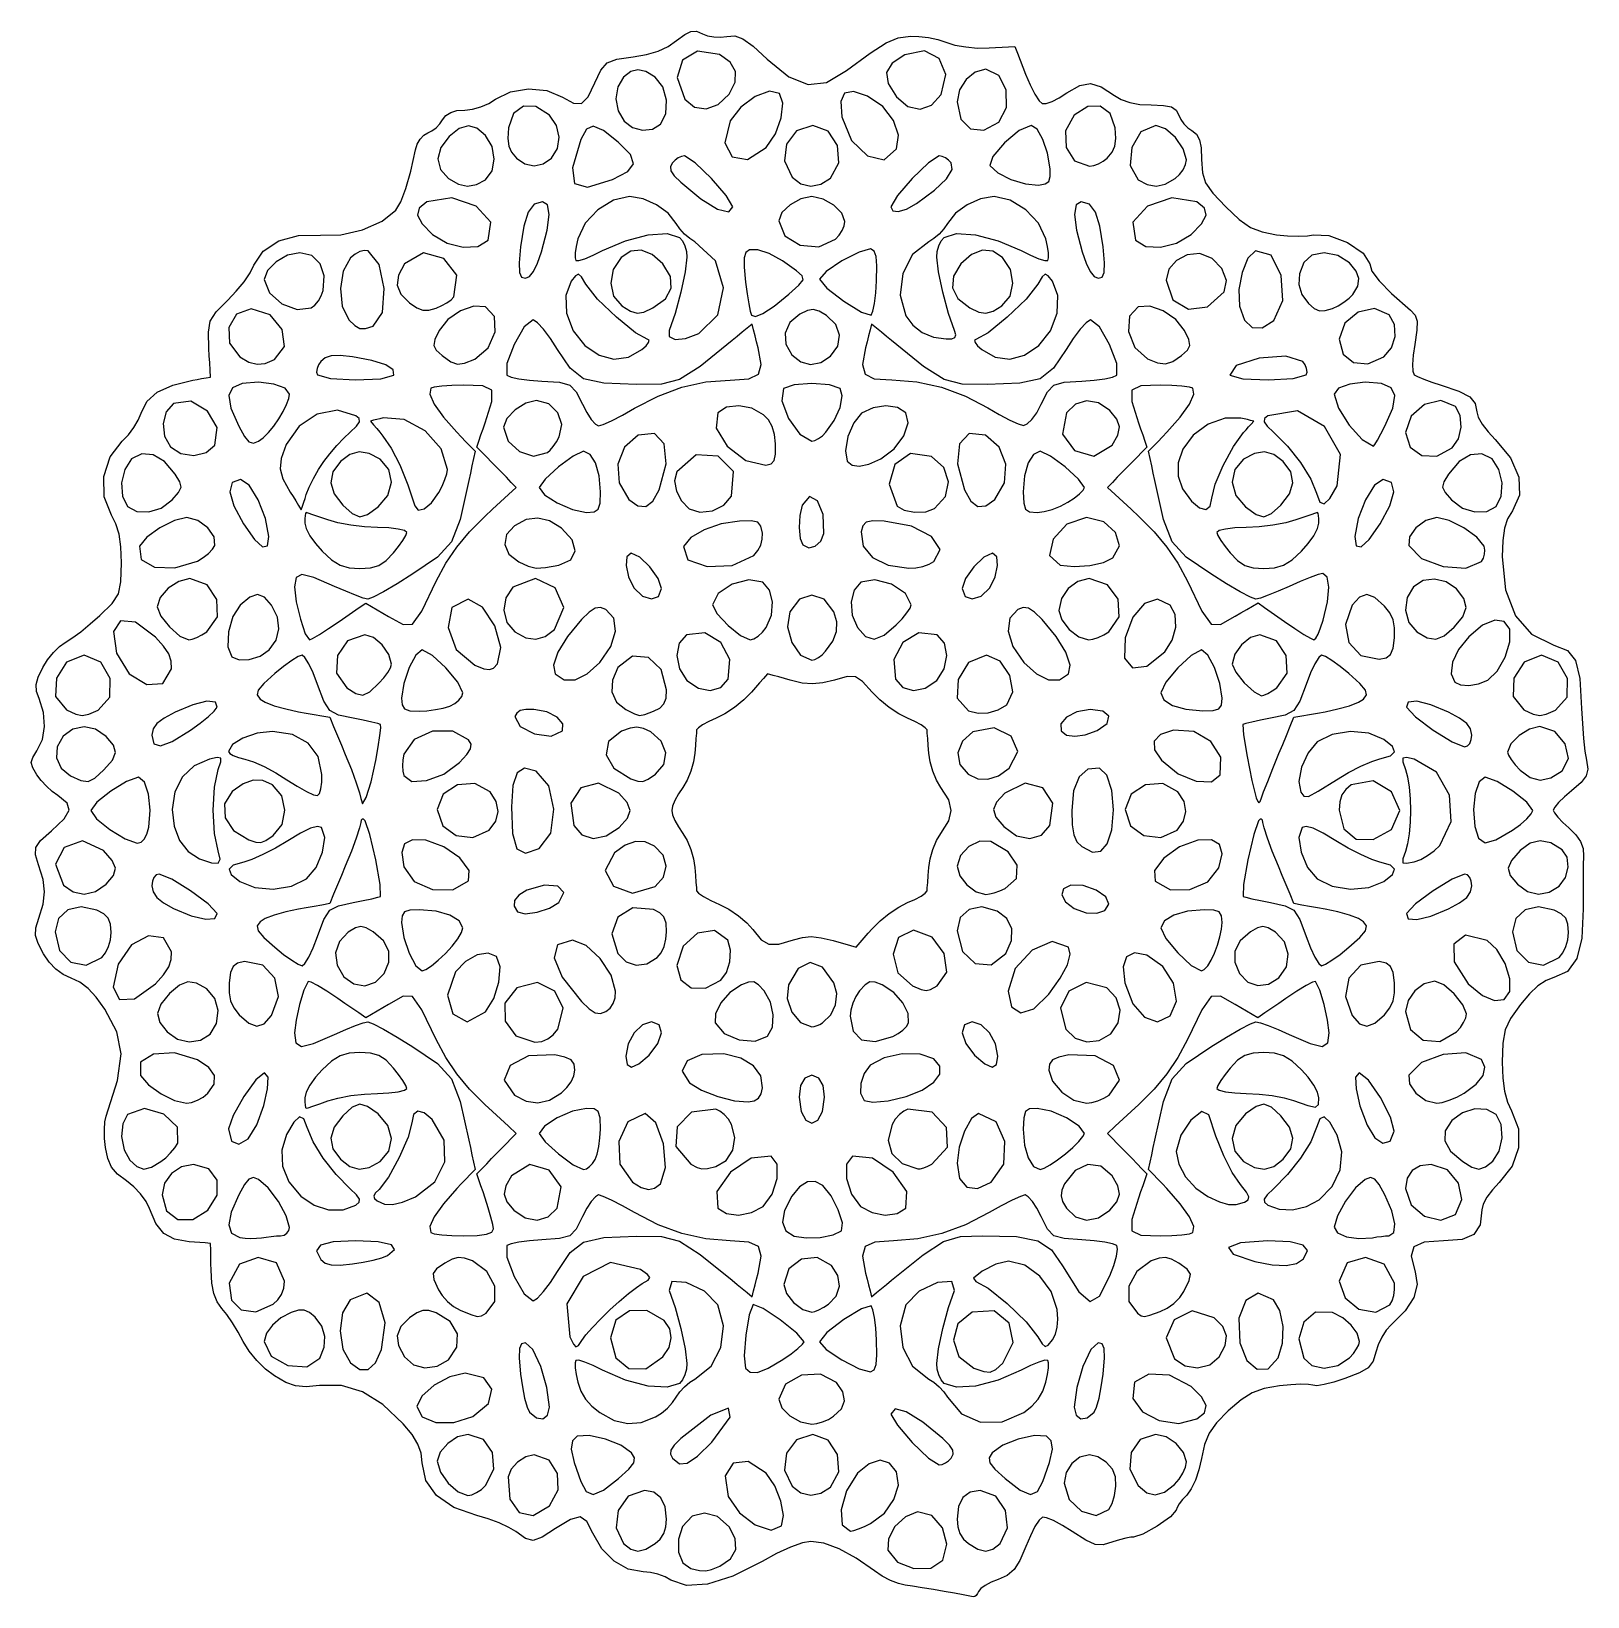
# Model space of a CAD drawing. Extents: x 0 to 244, y 0 to 246.
import ezdxf

# ---------------------------------------------------------------- set-up
doc = ezdxf.new("R2010")
doc.units = 0
doc.layers.add('Layer_1', color=7, linetype='CONTINUOUS')

msp = doc.modelspace()

# ---------------------------------------------------------------- linework, layer by layer
at = {"layer": 'Layer_1', "color": 7}
for points in [[(143.337674, 0.834632), (141.61461, 1.135672), (139.880026, 1.417552), (138.33585, 1.64868), (137.183994, 1.797464), (136.138946, 2.047584), (134.885602, 2.554616), (133.58145, 3.24484), (132.383994, 4.04452), (129.506242, 6.038112), (126.838522, 7.495352), (124.438714, 8.389384), (122.364706, 8.693368), (121.06453, 8.444656), (119.189506, 7.76748), (116.990522, 6.765256), (114.718482, 5.541408), (110.148962, 3.232248), (106.164898, 1.958344), (102.881298, 1.743256), (100.413138, 2.610552), (99.503634, 3.108648), (98.381138, 3.516544), (97.18825, 3.792144), (96.067554, 3.893368), (93.713786, 4.342248), (91.490738, 5.596552), (89.578794, 7.517736), (88.158346, 9.96728), (87.210706, 11.821808), (86.164466, 12.530648), (84.652962, 12.139328), (82.309522, 10.693368), (80.189282, 9.333144), (78.783322, 8.826344), (77.576722, 9.133672), (76.054578, 10.2158), (74.973514, 10.885992), (73.46077, 11.585344), (71.716898, 12.231024), (69.942458, 12.7402), (66.311474, 14.032544), (63.607634, 15.902088), (61.92001, 18.263016), (61.337674, 21.029528), (61.191938, 22.553448), (60.703594, 23.975088), (59.79593, 25.453808), (58.392242, 27.149), (55.18809, 30.186184), (51.979106, 32.175008), (48.685026, 33.152072), (45.22557, 33.153672), (43.13205, 32.966568), (41.499186, 33.105104), (39.967385, 33.646552), (38.177037, 34.668184), (36.749359, 35.738648), (35.386848, 37.074352), (34.19113, 38.563104), (33.263829, 40.092696), (32.472701, 41.553224), (31.580292, 43.016256), (30.696018, 44.31192), (29.929293, 45.270304), (29.174498, 46.320448), (28.655751, 47.608016), (28.346346, 49.226728), (28.219573, 51.270304), (28.199101, 52.325984), (28.178629, 53.381672), (28.158157, 54.437352), (28.137685, 55.493032), (27.303261, 55.553752), (26.468836, 55.614472), (25.634412, 55.675192), (24.799988, 55.735912), (22.473242, 56.1314), (20.782221, 57.030968), (19.534794, 58.595728), (18.538828, 60.986832), (18.006821, 62.08644), (17.15052, 63.26876), (16.088086, 64.391824), (14.937684, 65.313656), (13.536723, 66.385816), (12.602742, 67.48624), (12.014844, 68.807304), (11.652132, 70.54136), (11.509622, 71.968976), (11.480534, 73.378432), (11.561666, 74.607248), (11.74981, 75.49296), (13.533861, 81.083416), (14.098248, 85.243512), (13.43296, 88.730616), (11.527986, 92.302112), (10.202718, 94.137976), (8.903476, 95.538656), (7.596303, 96.5354), (6.247242, 97.15944), (4.985982, 97.722752), (3.829412, 98.554272), (2.79434, 99.639304), (1.89757, 100.963152), (1.051245, 102.590584), (0.676755, 103.851072), (0.732859, 105.065184), (1.178314, 106.553472), (1.859144, 108.79476), (2.081069, 110.712432), (1.842637, 112.645184), (1.142394, 114.931736), (0.637776, 116.540688), (0.6886, 117.661968), (1.466319, 118.753528), (3.142397, 120.27332), (5.161714, 122.18048), (5.965136, 123.533384), (5.608792, 124.640944), (4.148813, 125.812096), (3.27553, 126.472304), (2.368003, 127.30656), (1.533516, 128.207992), (0.879349, 129.069696), (0.220842, 130.178792), (0, 131.0018), (0.216052, 131.800472), (0.868229, 132.83656), (1.735572, 134.624408), (2.085641, 136.684112), (1.912546, 138.874112), (1.210397, 141.052864), (0.804578, 142.194584), (0.751562, 143.248224), (1.077962, 144.431576), (1.810399, 145.962456), (2.561231, 147.16168), (3.476551, 148.30204), (4.440619, 149.254648), (5.337695, 149.890608), (6.382539, 150.548432), (7.748945, 151.560552), (9.259726, 152.789), (10.737695, 154.095776), (12.669325, 155.983336), (13.681859, 157.511088), (14.070994, 159.39976), (14.132426, 162.370072), (14.04591, 164.870232), (13.774514, 166.865776), (13.291461, 168.484768), (12.569978, 169.855248), (11.449094, 172.727208), (11.40655, 175.93096), (12.374521, 179.006288), (14.285175, 181.49296), (15.232771, 182.458896), (16.102034, 183.610456), (16.79665, 184.803272), (17.220311, 185.89296), (18.117366, 187.693176), (19.781626, 189.163704), (22.194576, 190.292728), (25.337695, 191.068448), (26.037695, 191.187408), (26.737696, 191.30636), (27.437696, 191.42532), (28.137696, 191.54428), (28.072448, 192.665784), (28.0072, 193.787296), (27.941952, 194.9088), (27.876704, 196.030312), (27.795823, 198.622792), (28.098524, 200.327488), (29.035666, 201.784), (30.858104, 203.631936), (32.184006, 205.02888), (33.397254, 206.529304), (34.363618, 207.95312), (34.948872, 209.12024), (36.415079, 211.324208), (38.852814, 212.935864), (41.952762, 213.81604), (45.405626, 213.82556), (48.572226, 213.8802), (51.980234, 214.681488), (55.05657, 216.038688), (57.228146, 217.761024), (58.002322, 219.082744), (58.788602, 221.162976), (59.560242, 223.91864), (60.290466, 227.266688), (60.573426, 228.148608), (61.03257, 228.943), (61.604418, 229.562784), (62.225466, 229.920872), (62.87857, 230.229416), (63.53769, 230.714304), (64.125994, 231.309056), (64.566674, 231.947184), (65.094746, 232.632808), (65.84329, 233.11484), (66.826338, 233.399504), (68.057938, 233.493008), (69.273466, 233.623384), (70.57449, 233.981816), (71.821514, 234.519264), (72.875074, 235.186688), (75.20725, 236.357256), (78.035642, 236.816904), (80.908682, 236.550328), (83.374802, 235.542248), (85.142698, 234.569088), (86.384218, 234.531328), (87.400906, 235.561416), (88.494322, 237.791888), (89.431314, 239.78492), (90.397426, 240.892992), (91.906946, 241.465168), (94.474154, 241.850488), (96.591018, 242.219256), (98.429074, 242.763664), (99.99981, 243.487976), (101.31473, 244.396488), (102.577914, 245.368688), (103.546946, 245.8404), (104.409538, 245.86216), (105.353394, 245.484608), (106.174874, 245.172592), (107.171042, 244.986944), (108.216186, 244.941904), (109.184602, 245.051632), (110.441578, 245.132912), (111.713882, 244.681288), (113.302082, 243.528152), (115.50673, 241.504888), (118.945698, 238.691728), (121.942562, 237.485632), (124.84489, 237.836208), (128.000226, 239.69304), (131.69533, 242.439488), (134.200354, 244.041904), (136.107754, 244.819896), (138.010002, 245.09308), (139.33969, 245.07116), (140.836914, 244.882608), (142.318242, 244.55896), (143.600258, 244.131752), (144.981098, 243.705448), (146.706066, 243.397672), (148.57125, 243.235136), (150.372746, 243.244576), (151.386346, 243.306736), (152.399954, 243.368896), (153.413554, 243.430976), (154.427154, 243.493136), (154.845018, 242.408456), (155.262874, 241.323768), (155.680738, 240.239088), (156.098594, 239.154408), (156.822266, 237.444872), (157.557074, 235.997512), (158.217122, 234.965048), (158.716514, 234.500192), (159.315402, 234.534912), (160.246362, 234.862696), (161.382122, 235.428504), (162.59541, 236.177312), (164.609226, 237.336872), (166.279738, 237.667008), (167.970634, 237.147208), (170.04557, 235.756944), (171.115458, 235.127472), (172.448874, 234.668808), (174.017162, 234.388256), (175.791658, 234.29312), (177.735498, 234.22696), (178.985218, 233.983256), (179.72473, 233.49428), (180.137954, 232.692296), (180.45721, 232.005432), (180.950874, 231.318672), (181.551554, 230.711688), (182.191858, 230.264144), (182.933066, 229.688672), (183.408922, 228.82884), (183.662706, 227.558304), (183.737666, 225.750712), (183.848322, 223.658568), (184.349418, 222.04804), (185.494634, 220.420112), (187.537666, 218.275744), (189.646826, 216.303968), (191.401706, 215.070848), (193.212938, 214.351584), (195.491154, 213.92136), (197.235514, 213.743544), (198.91461, 213.677464), (200.337426, 213.724344), (201.31293, 213.885304), (203.722762, 213.790768), (206.641714, 212.674408), (209.102458, 211.032224), (210.137666, 209.360248), (210.481034, 208.17524), (211.586002, 206.6506), (213.56485, 204.658272), (216.529866, 202.070184), (217.24473, 201.303536), (217.568554, 200.349688), (217.538074, 198.908752), (217.189994, 196.68084), (216.945498, 195.00728), (216.843714, 193.553232), (216.888194, 192.474656), (217.082434, 191.927528), (217.62093, 191.626104), (218.602722, 191.216544), (219.888186, 190.752632), (221.337706, 190.288152), (224.11645, 189.344136), (225.829922, 188.439264), (226.69729, 187.409208), (226.937706, 186.089656), (227.165946, 185.2502), (227.787402, 184.152936), (228.707154, 182.94012), (229.83029, 181.754016), (232.217266, 178.8638), (233.508018, 175.860304), (233.64077, 172.99812), (232.553738, 170.531832), (231.778138, 169.297672), (231.280754, 167.82412), (231.01585, 165.90784), (230.93769, 163.345536), (231.455186, 158.14284), (232.990922, 154.067552), (235.519738, 151.162856), (239.01649, 149.471936), (241.171746, 148.606896), (242.44417, 147.056504), (243.097874, 144.219128), (243.396946, 139.493152), (243.517818, 137.121144), (243.698994, 134.802424), (243.915954, 132.802904), (244.144178, 131.388536), (244.341778, 129.989872), (244.114266, 128.919184), (243.319298, 127.883168), (241.814514, 126.588536), (240.697514, 125.638752), (239.782786, 124.749536), (239.164722, 124.020536), (238.937714, 123.551416), (239.129514, 123.101), (239.651754, 122.422944), (240.424674, 121.609128), (241.368514, 120.751416), (242.496682, 119.664592), (243.230618, 118.616488), (243.615114, 117.521288), (243.694954, 116.293152), (243.658714, 114.897584), (243.637274, 112.87192), (243.632474, 110.487736), (243.645434, 108.016608), (243.42885, 103.436552), (242.634242, 100.22044), (241.192394, 98.20636), (239.034066, 97.23236), (237.818394, 96.789624), (236.538154, 95.936312), (235.19717, 94.675528), (233.799298, 93.010368), (232.24869, 90.8332), (231.388138, 89.021432), (231.018594, 86.946064), (230.940994, 83.978112), (231.02677, 81.451096), (231.289954, 79.377312), (231.744754, 77.682688), (232.405362, 76.293152), (233.495554, 73.467256), (233.506594, 70.516096), (232.473802, 67.641568), (230.432642, 65.04556), (229.38637, 63.92008), (228.529562, 62.734288), (227.950642, 61.629272), (227.738018, 60.746096), (227.45309, 58.398296), (226.47377, 56.906712), (224.613258, 56.121584), (221.684762, 55.893152), (218.687762, 55.690472), (217.070066, 54.94852), (216.64741, 53.466432), (217.235506, 51.043336), (217.553066, 49.022472), (217.054906, 47.006336), (215.706986, 44.919296), (213.475298, 42.685744), (212.709266, 41.848416), (212.000522, 40.764568), (211.42797, 39.574256), (211.070522, 38.41752), (210.64441, 36.970808), (209.887754, 35.960288), (208.510634, 35.136744), (206.22313, 34.251008), (204.492234, 33.698896), (202.96205, 33.31644), (201.798474, 33.138168), (201.167386, 33.198648), (200.523826, 33.334728), (199.326298, 33.362408), (197.745874, 33.284728), (195.953626, 33.104792), (193.531458, 32.692584), (191.653594, 32.031304), (189.917034, 30.923744), (187.918778, 29.172672), (186.08133, 27.3), (184.896714, 25.662784), (184.16841, 23.913088), (183.699914, 21.702976), (183.31653, 19.93532), (182.767738, 18.29528), (182.108882, 16.92096), (181.395282, 15.95048), (180.751794, 15.250104), (180.224842, 14.568248), (179.868786, 13.982952), (179.738018, 13.57224), (178.831066, 12.51672), (176.763274, 11.052632), (174.514226, 9.797104), (173.063506, 9.367288), (172.595738, 9.360888), (171.820738, 9.214032), (170.84625, 8.951784), (169.780002, 8.599328), (168.26029, 8.156552), (166.994186, 8.204152), (165.532714, 8.857488), (163.426874, 10.231952), (161.897642, 11.207032), (160.50169, 11.957656), (159.39325, 12.409752), (158.726546, 12.489272), (158.226642, 12.028416), (157.572346, 11.00924), (156.84853, 9.582368), (156.140058, 7.89844), (155.205322, 5.693552), (154.301994, 4.254936), (153.22573, 3.339608), (151.772178, 2.7046), (150.684378, 2.272152), (149.74625, 1.776064), (149.057954, 1.277592), (148.71965, 0.837984), (148.555274, 0.479536), (148.340538, 0.202056), (148.10329, 0.03304), (147.871354, 0), (147.348642, 0.098912), (146.319682, 0.2892), (144.933226, 0.54348), (143.338018, 0.834376), (143.338018, 0.834376), (143.33801, 0.834384), (143.33801, 0.834392), (143.337674, 0.834632)], [(109.542978, 235.997232), (110.515026, 237.868152), (110.575106, 239.573504), (109.740978, 241.040584), (108.030362, 242.196696), (104.59537, 242.730616), (102.210242, 241.312208), (101.381346, 238.593296), (102.615018, 235.225696), (104.10937, 233.94572), (105.924234, 233.665704), (107.816482, 234.358568), (109.54297, 235.997232), (109.542978, 235.997232)], [(142.83545, 235.948832), (143.593282, 239.102544), (142.538514, 241.582416), (140.203666, 242.806536), (137.121258, 242.192992), (135.126658, 240.835712), (134.265506, 239.374184), (134.509538, 237.663088), (135.83049, 235.557096), (137.600034, 234.052416), (139.521986, 233.625352), (141.349434, 234.262096), (142.83545, 235.948832)], [(98.777674, 231.253368), (99.62333, 232.908208), (99.729586, 235.04748), (99.155386, 237.13836), (97.959666, 238.648008), (96.45909, 239.532096), (95.228402, 239.825056), (94.122138, 239.526552), (92.994818, 238.636248), (92.078858, 237.129904), (91.786682, 235.274864), (92.115306, 233.380544), (93.061698, 231.756384), (94.394082, 230.77392), (95.956714, 230.348008), (97.500842, 230.500536), (98.777706, 231.253384), (98.777698, 231.253384), (98.77769, 231.253376), (98.777674, 231.253368)], [(151.874682, 231.61736), (153.116834, 233.912192), (153.051314, 236.645768), (151.893434, 238.934144), (149.858554, 239.893368), (148.192002, 239.4588), (146.744642, 238.310736), (145.724018, 236.682656), (145.33769, 234.808008), (145.922162, 232.087992), (147.441026, 230.535064), (149.542482, 230.320952), (151.874698, 231.61736), (151.874682, 231.61736)], [(115.357898, 227.590792), (116.820394, 229.758648), (117.744138, 232.260152), (117.996778, 234.55556), (117.44593, 236.105112), (115.871426, 236.438928), (113.636146, 235.602848), (111.368266, 233.944784), (109.695938, 231.812664), (108.88357, 228.34796), (110.02697, 226.13856), (112.420346, 225.710744), (115.357898, 227.590792)], [(135.832714, 227.38248), (136.13365, 229.550744), (135.35581, 231.877864), (133.681626, 234.030552), (131.293514, 235.675536), (129.07785, 236.426272), (127.683074, 236.152432), (127.083994, 234.833904), (127.255402, 232.450552), (128.78993, 228.706816), (131.264146, 226.299208), (133.878314, 225.700248), (135.832714, 227.38248)], [(81.68053, 225.950512), (82.627266, 227.465096), (82.877642, 229.252352), (82.443746, 231.074408), (81.337674, 232.693368), (79.22977, 234.067808), (77.24713, 234.126848), (75.70625, 232.969136), (74.92361, 230.693384), (74.81909, 229.044048), (74.957866, 227.846488), (75.397322, 226.886656), (76.194818, 225.950528), (77.503546, 225.047368), (78.937682, 224.746312), (80.37181, 225.047368), (81.68053, 225.950528), (81.68053, 225.950512)], [(168.88053, 225.950512), (169.678018, 226.88664), (170.117466, 227.846472), (170.25625, 229.044032), (170.151738, 230.693368), (169.369106, 232.96912), (167.828218, 234.126832), (165.845578, 234.067792), (163.737674, 232.693352), (162.370282, 230.227728), (162.452394, 227.6128), (163.777154, 225.538144), (166.137674, 224.693352), (166.813746, 224.792552), (167.556242, 225.06264), (168.27517, 225.462368), (168.88053, 225.950496), (168.88053, 225.950512)], [(71.28477, 222.55576), (72.330306, 223.92996), (72.68461, 225.783752), (72.346218, 227.764584), (71.31365, 229.51988), (69.964754, 230.655632), (68.620986, 231.008296), (67.192434, 230.575264), (65.589202, 229.35392), (64.267306, 227.619144), (63.81317, 225.82544), (64.228666, 224.142184), (65.515682, 222.738728), (67.06721, 221.870632), (68.50105, 221.552192), (69.884482, 221.78128), (71.28477, 222.55576)], [(91.265706, 222.61176), (93.647674, 223.836816), (94.563802, 225.057736), (94.049874, 226.512496), (92.141658, 228.439096), (89.805698, 230.27292), (88.224994, 230.94644), (87.139298, 230.479864), (86.28837, 228.893384), (84.956818, 224.417136), (85.27325, 221.965544), (87.341578, 221.407464), (91.265706, 222.61176)], [(125.474682, 222.817376), (126.772634, 225.204528), (126.553594, 227.927848), (125.095586, 230.164936), (122.676674, 231.093384), (120.139794, 230.245376), (118.579506, 228.153936), (118.26405, 225.497968), (119.461666, 222.956376), (120.825922, 221.922848), (122.365874, 221.553248), (123.956978, 221.850464), (125.474682, 222.817376)], [(159.96353, 224.265288), (159.561986, 226.697144), (158.821786, 228.89264), (157.90505, 230.48148), (156.973906, 231.093384), (155.110122, 230.257528), (152.809226, 228.336664), (150.971306, 226.210832), (150.496442, 224.760096), (151.759586, 223.617104), (153.803162, 222.587736), (156.10369, 221.881184), (158.137674, 221.70664), (159.155546, 221.891472), (159.738522, 222.294568), (159.977538, 223.04336), (159.963538, 224.265288), (159.96353, 224.265288)], [(179.559666, 222.738744), (180.250034, 223.35668), (180.815386, 224.11856), (181.197378, 224.927648), (181.337674, 225.687184), (180.84433, 227.404448), (179.620794, 229.16588), (178.051834, 230.539512), (176.52221, 231.093384), (174.198738, 230.054344), (172.753346, 227.611144), (172.509482, 224.774664), (173.790578, 222.555776), (175.190866, 221.781296), (176.574298, 221.5522), (178.008146, 221.87064), (179.559666, 222.738744)], [(110.137674, 218.31124), (109.112538, 220.071688), (106.770306, 222.75852), (104.210778, 225.21724), (102.533738, 226.293368), (102.075698, 226.209384), (101.567906, 225.98072), (101.072154, 225.642288), (100.650258, 225.229024), (100.33405, 224.621376), (100.421834, 223.962232), (100.949346, 223.16716), (101.952306, 222.151712), (105.097834, 219.551144), (107.704162, 217.953384), (109.480898, 217.494664), (110.137674, 218.31124)], [(138.959666, 218.816056), (141.777314, 220.888136), (143.668474, 222.695824), (144.571594, 224.166872), (144.42509, 225.229024), (144.003194, 225.642288), (143.507442, 225.98072), (142.99965, 226.209384), (142.54161, 226.293368), (140.86457, 225.21724), (138.305042, 222.75852), (135.96281, 220.071688), (134.937674, 218.31124), (135.25141, 217.666864), (136.109474, 217.546648), (137.387138, 217.934928), (138.959666, 218.816056)], [(71.70581, 213.054976), (72.161754, 215.902576), (69.83721, 218.398904), (66.041786, 219.725832), (62.085082, 219.065224), (60.901914, 218.107616), (60.654418, 216.96868), (61.350738, 215.602824), (62.99905, 213.96448), (65.306522, 212.577912), (67.805418, 211.935032), (70.077818, 212.079504), (71.70581, 213.054976)], [(80.106682, 211.238592), (80.97461, 214.636984), (81.285682, 217.09584), (81.039498, 218.589776), (80.235626, 219.093392), (78.969954, 218.700008), (78.011042, 217.454208), (77.311466, 215.257536), (76.823786, 212.01152), (76.605194, 209.473976), (76.633674, 207.979936), (76.949442, 207.272152), (77.592714, 207.093392), (78.23053, 207.353136), (78.862674, 208.131472), (79.488322, 209.427072), (80.106682, 211.238592)], [(104.812138, 198.38176), (107.805074, 201.320496), (108.66061, 205.562328), (107.434682, 209.822976), (104.18325, 212.818184), (103.373634, 213.3052), (102.55145, 214.001456), (101.812818, 214.814032), (101.253858, 215.650008), (99.97265, 217.283024), (98.147002, 218.633904), (96.035242, 219.553688), (93.895706, 219.893392), (91.383386, 219.325608), (88.945218, 217.827576), (86.957898, 215.707288), (85.798106, 213.27272), (85.54549, 212.0862), (85.404394, 211.048768), (85.384714, 210.272144), (85.496362, 209.86804), (85.96141, 209.85492), (86.903994, 210.142856), (88.187034, 210.680984), (89.673482, 211.418416), (93.279306, 212.975176), (96.821122, 213.895136), (99.806978, 214.093968), (101.744938, 213.48736), (102.208058, 212.93512), (102.587306, 212.163248), (102.843562, 211.274032), (102.937674, 210.369776), (102.668426, 208.075944), (101.988586, 204.869264), (101.09001, 201.543752), (100.164554, 198.893392), (100.153674, 197.90908), (101.05893, 197.48092), (102.678906, 197.631088), (104.812162, 198.38176), (104.812138, 198.38176)], [(126.274682, 213.21736), (126.842738, 213.844328), (127.307922, 214.57268), (127.622234, 215.312024), (127.737674, 215.971992), (127.245938, 217.310384), (125.99305, 218.577728), (124.312474, 219.522544), (122.537674, 219.893368), (120.79577, 219.527712), (119.111538, 218.603096), (117.84037, 217.378024), (117.337674, 216.111), (118.312314, 213.722424), (120.681474, 212.264336), (123.612978, 212.006168), (126.274682, 213.21736)], [(144.910794, 198.893392), (143.985338, 201.543752), (143.086762, 204.869264), (142.406922, 208.075944), (142.137674, 210.369776), (142.231786, 211.274032), (142.488042, 212.163248), (142.86729, 212.93512), (143.33041, 213.48736), (145.26837, 214.09396), (148.254226, 213.895128), (151.796042, 212.975176), (155.401866, 211.418416), (156.888314, 210.680984), (158.171354, 210.142856), (159.113938, 209.85492), (159.578986, 209.86804), (159.690626, 210.272144), (159.670946, 211.048768), (159.52985, 212.0862), (159.277234, 213.27272), (158.117442, 215.707288), (156.130122, 217.827576), (153.691954, 219.325608), (151.179634, 219.893392), (149.040106, 219.553688), (146.928346, 218.633904), (145.10269, 217.283016), (143.821482, 215.650008), (143.262522, 214.814032), (142.52389, 214.001456), (141.701706, 213.3052), (140.89209, 212.818184), (138.357394, 210.802464), (136.80361, 207.823664), (136.39777, 204.425296), (137.306882, 201.150904), (138.39173, 199.6904), (139.861674, 198.571288), (141.633314, 197.841144), (143.623258, 197.547536), (144.523442, 197.583216), (145.007178, 197.787112), (145.120842, 198.20768), (144.910794, 198.893392)], [(168.251562, 212.01152), (167.763882, 215.257536), (167.064306, 217.454208), (166.105394, 218.700008), (164.839722, 219.093392), (164.03585, 218.589776), (163.789666, 217.09584), (164.100738, 214.636984), (164.968666, 211.238592), (165.587026, 209.427072), (166.212674, 208.131472), (166.844818, 207.353136), (167.482634, 207.093392), (168.125906, 207.272152), (168.441674, 207.979936), (168.470154, 209.473976), (168.251562, 212.01152)], [(182.07629, 213.96448), (183.72461, 215.602824), (184.42093, 216.96868), (184.173426, 218.107616), (182.990266, 219.065224), (179.033562, 219.72584), (175.238138, 218.398912), (172.913594, 215.902576), (173.369538, 213.054976), (174.99753, 212.079504), (177.269922, 211.93504), (179.768818, 212.577912), (182.07629, 213.96448)], [(53.650482, 199.570632), (55.119914, 201.713128), (55.412034, 205.467016), (54.630962, 209.231184), (52.880834, 211.404504), (52.298058, 211.455384), (51.583178, 211.259448), (50.826802, 210.853704), (50.11953, 210.275216), (48.96761, 208.205872), (48.52881, 205.449616), (48.820906, 202.67644), (49.861666, 200.556352), (50.794866, 199.630496), (51.587898, 199.196488), (52.46501, 199.195968), (53.650482, 199.5706), (53.650482, 199.570632)], [(97.590266, 202.413152), (99.53957, 203.849176), (100.456786, 205.524248), (100.327594, 207.374296), (99.137674, 209.335248), (97.459698, 210.823336), (95.752954, 211.494136), (94.098802, 211.335256), (92.578594, 210.334312), (91.345634, 208.438712), (90.961738, 206.306016), (91.420538, 204.288576), (92.715682, 202.738752), (94.054954, 201.891448), (95.098562, 201.56912), (96.169378, 201.750208), (97.590266, 202.413152)], [(118.937674, 204.57792), (120.50681, 205.968504), (121.158794, 206.826584), (121.000218, 207.47832), (120.137674, 208.249888), (117.926746, 209.814792), (115.821922, 210.947904), (114.034186, 211.554904), (112.774514, 211.541464), (112.189314, 211.116072), (111.904194, 210.271168), (111.892274, 208.796936), (112.126674, 206.483584), (112.377426, 204.653776), (112.638146, 203.064864), (112.87801, 201.887216), (113.066178, 201.291216), (113.689682, 201.055664), (114.862802, 201.51748), (116.605482, 202.687832), (118.937682, 204.577904), (118.937674, 204.57792)], [(132.714154, 206.680968), (132.766954, 209.004232), (132.64197, 210.504496), (132.307242, 211.344232), (131.73085, 211.685936), (129.948378, 211.199064), (127.259994, 209.796296), (124.80873, 208.15468), (123.737634, 206.951288), (124.915794, 205.517736), (127.555818, 203.4726), (130.316002, 201.751584), (131.85465, 201.290408), (132.11921, 201.912504), (132.369442, 203.136208), (132.577146, 204.784656), (132.714114, 206.680968), (132.714154, 206.680968)], [(152.359666, 202.738752), (153.65481, 204.288576), (154.11361, 206.306008), (153.729714, 208.438712), (152.496754, 210.334312), (150.976546, 211.335256), (149.322394, 211.494136), (147.61565, 210.823336), (145.937674, 209.335248), (144.762866, 207.410448), (144.612178, 205.583888), (145.474242, 203.911536), (147.337674, 202.449344), (148.736026, 201.773872), (149.871402, 201.58728), (150.99541, 201.90408), (152.359666, 202.738752)], [(45.829762, 205.17548), (45.999154, 207.473032), (45.362666, 209.354768), (44.040994, 210.626344), (42.154826, 211.093392), (40.23363, 210.692888), (38.4163, 209.675376), (37.070306, 208.316872), (36.563117, 206.893392), (37.393266, 204.795696), (39.335705, 203.082712), (41.73313, 202.154464), (43.928226, 202.411016), (44.508474, 202.854544), (45.06041, 203.523608), (45.521634, 204.327488), (45.829762, 205.17548)], [(66.309138, 204.14344), (66.802794, 207.56168), (64.752426, 210.183784), (61.54889, 211.078704), (58.583034, 209.315384), (57.62893, 207.549672), (57.438322, 205.99832), (58.022674, 204.574768), (59.393434, 203.192456), (60.508242, 202.420072), (61.463314, 202.04992), (62.429378, 202.04912), (63.577154, 202.384528), (64.451058, 202.773624), (65.257458, 203.234968), (65.906698, 203.71084), (66.309138, 204.143528), (66.309138, 204.14344)], [(187.293562, 204.968584), (187.630234, 206.719352), (186.904674, 208.604624), (185.410594, 210.168072), (183.44169, 210.95336), (181.487802, 210.76764), (179.789594, 209.877992), (178.59449, 208.48004), (178.149922, 206.7694), (179.189858, 203.679352), (181.65689, 202.231728), (184.656346, 202.602736), (187.293562, 204.968584)], [(195.074682, 200.417384), (196.493642, 203.559984), (196.201602, 207.52592), (194.626058, 210.684368), (192.194514, 211.404504), (191.006626, 210.2146), (190.084002, 207.991968), (189.588938, 205.299344), (189.683754, 202.699472), (190.459058, 200.476168), (191.685538, 199.325272), (193.258866, 199.290952), (195.074682, 200.417384)], [(207.447034, 204.52484), (208.24281, 205.852128), (208.431914, 207.037384), (208.001242, 208.208512), (206.937674, 209.493392), (205.09405, 210.668832), (202.984354, 211.0716), (201.058354, 210.698408), (199.765818, 209.545952), (199.103754, 207.787944), (199.013186, 206.096032), (199.488306, 204.51952), (200.52333, 203.107704), (201.408594, 202.342752), (202.21689, 201.98216), (203.112106, 201.99224), (204.25813, 202.339192), (205.17465, 202.764448), (206.081394, 203.31828), (206.873738, 203.928984), (207.447034, 204.52484), (207.447034, 204.524848), (207.447034, 204.524856), (207.447034, 204.524864), (207.447034, 204.52484)], [(95.84905, 195.866776), (96.507298, 196.479792), (96.903434, 196.9858), (97.006698, 197.332288), (96.78633, 197.466776), (94.844522, 198.509344), (91.856466, 200.94068), (88.895466, 203.805304), (87.034826, 206.147744), (86.387482, 207.273624), (85.924498, 207.70284), (85.45145, 207.477808), (84.77389, 206.640928), (83.90801, 204.374072), (84.038938, 201.61688), (85.069082, 198.834832), (86.900898, 196.493392), (89.159338, 194.97804), (91.471762, 194.363712), (93.735794, 194.657568), (95.84905, 195.866776)], [(158.17445, 196.493392), (160.006266, 198.834832), (161.036418, 201.616888), (161.167338, 204.374072), (160.301458, 206.640928), (159.623898, 207.477808), (159.15085, 207.70284), (158.687866, 207.273624), (158.040522, 206.147744), (156.179882, 203.805304), (153.218882, 200.940672), (150.230818, 198.509336), (148.289018, 197.466776), (148.06865, 197.332288), (148.171914, 196.9858), (148.56805, 196.479792), (149.226298, 195.866776), (151.339554, 194.657568), (153.603586, 194.363712), (155.91601, 194.97804), (158.17445, 196.493392)], [(38.190269, 194.321528), (39.756714, 196.376248), (39.373853, 199.026672), (37.481549, 201.317488), (34.519669, 202.293384), (32.19804, 201.430336), (30.999046, 199.362368), (31.109367, 196.871248), (32.715685, 194.738744), (34.15037, 193.898544), (35.436604, 193.556904), (36.731025, 193.701872), (38.190269, 194.321528)], [(69.61181, 194.381608), (71.723954, 196.169392), (72.81337, 198.663296), (72.719402, 201.072032), (71.281378, 202.604296), (69.465746, 202.702224), (67.36757, 201.964504), (65.409474, 200.609208), (64.01409, 198.854416), (63.33977, 197.443336), (63.172674, 196.532968), (63.554522, 195.805), (64.527026, 194.941152), (65.840554, 193.972648), (66.883402, 193.583232), (68.019258, 193.732896), (69.61181, 194.381608)], [(125.474682, 194.817384), (126.618418, 196.401384), (126.88125, 198.135744), (126.283498, 199.813416), (124.84549, 201.22736), (123.663938, 201.924112), (122.750738, 202.180072), (121.834914, 202.0076), (120.64549, 201.419072), (119.105074, 200.10728), (118.35605, 198.463704), (118.439714, 196.699904), (119.397378, 195.027424), (120.793274, 193.952152), (122.34693, 193.556112), (123.94513, 193.843216), (125.474682, 194.817384)], [(180.548322, 194.941152), (181.520826, 195.805), (181.902674, 196.532968), (181.735578, 197.443336), (181.061258, 198.854416), (179.665882, 200.609216), (177.707778, 201.964512), (175.609602, 202.702232), (173.79397, 202.604296), (172.397586, 201.09884), (172.264306, 198.704512), (173.254602, 196.216272), (175.228938, 194.429064), (176.817858, 193.777304), (178.060922, 193.628728), (179.217842, 194.008344), (180.548322, 194.941152)], [(212.359666, 194.73876), (213.537618, 196.124216), (214.099938, 197.953864), (213.996618, 199.824616), (213.177674, 201.333392), (210.893418, 202.31804), (208.316114, 201.755544), (206.209586, 200.020576), (205.337674, 197.487784), (205.961858, 195.177504), (207.587322, 193.852512), (209.843466, 193.657904), (212.359666, 194.73876)], [(94.680338, 186.654592), (98.392642, 188.579808), (102.116146, 189.953216), (105.886082, 190.785176), (109.737674, 191.086064), (112.644282, 191.28224), (114.16849, 191.99548), (114.564778, 193.522656), (114.087642, 196.160648), (113.853506, 197.090496), (113.619362, 198.020344), (113.385226, 198.950184), (113.15109, 199.880032), (112.365858, 199.231696), (111.580618, 198.583368), (110.795386, 197.93504), (110.010154, 197.286704), (104.986754, 193.21844), (101.77277, 191.152368), (98.929626, 190.425072), (95.018738, 190.373072), (89.869954, 190.577504), (86.69665, 191.294352), (84.580746, 192.932368), (82.604122, 195.900304), (81.505666, 197.62464), (80.421442, 199.07228), (79.476426, 200.091328), (78.795578, 200.52988), (77.396754, 199.43752), (75.797842, 196.685632), (74.667402, 193.683624), (74.673802, 191.840928), (75.310242, 191.565512), (76.552522, 191.303328), (78.221362, 191.084024), (80.137482, 190.937256), (82.933298, 190.742304), (84.532306, 190.296288), (85.52873, 189.259768), (86.516778, 187.293328), (87.206002, 185.973168), (87.915146, 184.89208), (88.56077, 184.161608), (89.059442, 183.893328), (89.800994, 184.111208), (91.107914, 184.70444), (92.79577, 185.582424), (94.680146, 186.654552), (94.680338, 186.654592)], [(158.558378, 187.293368), (159.546426, 189.259808), (160.54285, 190.296328), (162.141858, 190.742344), (164.937674, 190.937296), (166.853794, 191.084064), (168.522626, 191.303368), (169.764906, 191.565552), (170.401346, 191.840968), (170.407746, 193.683664), (169.277306, 196.685672), (167.678402, 199.43756), (166.279578, 200.52992), (165.59873, 200.091376), (164.653714, 199.072328), (163.56949, 197.62468), (162.471034, 195.900344), (160.49441, 192.932408), (158.378506, 191.2944), (155.205202, 190.577552), (150.056418, 190.373112), (146.14553, 190.425032), (143.302386, 191.152336), (140.088402, 193.218408), (135.065002, 197.286672), (134.27977, 197.935008), (133.49453, 198.583336), (132.709298, 199.231672), (131.924066, 199.88), (131.68993, 198.950152), (131.455786, 198.020312), (131.22165, 197.090464), (130.987514, 196.160616), (130.513426, 193.53732), (130.887786, 192.008184), (132.339658, 191.291504), (135.098106, 191.105584), (139.00553, 190.803984), (142.893626, 189.952312), (146.653906, 188.582096), (150.177866, 186.724856), (151.966946, 185.669784), (153.615434, 184.796224), (154.94021, 184.194992), (155.758186, 183.956912), (156.360714, 184.193728), (157.082426, 184.893328), (157.842018, 185.958832), (158.558186, 187.293336), (158.558378, 187.293368)], [(56.912866, 191.853232), (56.82881, 192.685824), (55.635282, 193.4812), (53.462674, 194.181432), (50.441346, 194.728592), (48.468618, 194.925416), (47.08069, 194.886136), (46.121274, 194.588328), (45.434098, 194.009544), (45.073274, 193.459816), (44.855314, 192.8842), (44.797234, 192.35096), (44.916018, 191.928408), (46.97261, 191.330816), (50.916314, 191.1112), (54.859074, 191.281392), (56.912866, 191.853208), (56.912866, 191.853216), (56.912866, 191.853216), (56.912866, 191.853232)], [(200.15933, 191.928432), (200.278114, 192.350984), (200.220034, 192.884224), (200.002082, 193.45984), (199.64125, 194.009568), (196.94077, 194.842016), (192.765994, 194.504352), (189.159146, 193.380216), (188.162482, 191.853248), (190.216274, 191.281424), (194.159042, 191.111232), (198.102738, 191.330848), (200.15933, 191.928448), (200.15933, 191.928448), (200.15933, 191.92844), (200.15933, 191.928432)], [(38.866173, 184.977672), (39.515186, 186.12256), (40.046671, 187.24052), (40.405786, 188.203424), (40.537674, 188.88312), (39.847535, 189.810432), (38.07827, 190.45912), (35.681602, 190.72952), (33.109253, 190.521968), (31.584706, 189.886016), (30.992622, 188.651056), (31.321971, 186.682616), (32.561725, 183.846224), (33.453868, 182.234464), (34.164173, 181.38332), (34.855379, 181.169056), (35.690229, 181.467976), (36.406266, 181.994008), (37.243744, 182.831072), (38.09845, 183.864016), (38.866173, 184.977672)], [(48.313954, 153.179224), (49.36149, 153.900688), (50.409026, 154.622152), (51.456554, 155.343616), (52.50409, 156.06508), (53.395802, 155.542504), (54.287506, 155.019928), (55.17921, 154.49736), (56.070922, 153.974784), (58.39597, 152.670656), (59.855322, 152.739216), (61.298554, 154.8052), (63.575266, 159.4934), (65.079674, 162.312608), (66.781154, 164.854376), (68.78389, 167.257824), (71.192082, 169.662064), (72.424962, 170.804232), (73.657834, 171.946392), (74.890714, 173.08856), (76.123594, 174.230728), (75.350914, 175.022024), (74.578234, 175.813312), (73.805562, 176.6046), (73.032882, 177.395896), (72.260202, 178.187192), (71.48753, 178.97848), (70.71485, 179.769768), (69.942178, 180.561064), (70.266618, 181.513232), (70.59105, 182.465408), (70.91549, 183.417576), (71.23993, 184.369744), (72.290786, 187.744888), (72.277666, 189.508976), (70.903434, 190.184352), (67.871042, 190.2934), (66.019202, 190.25356), (64.42681, 190.145024), (63.26357, 189.984392), (62.699186, 189.78824), (62.567178, 188.861376), (63.259194, 187.313088), (64.694594, 185.279168), (66.792754, 182.895368), (67.509218, 182.145848), (68.22569, 181.396336), (68.942154, 180.646824), (69.658626, 179.897304), (69.418634, 178.746824), (69.178642, 177.596336), (68.93865, 176.445848), (68.698658, 175.295368), (67.339794, 169.211416), (65.968938, 165.656576), (63.758978, 163.255024), (59.882818, 160.630936), (57.424146, 159.102152), (55.272418, 157.850192), (53.659466, 157.004248), (52.817146, 156.693528), (52.122034, 156.85068), (50.909914, 157.278656), (49.35141, 157.912088), (47.617146, 158.685608), (44.35329, 160.098992), (42.448362, 160.557192), (41.55797, 160.05476), (41.337706, 158.58624), (41.603874, 156.257856), (42.240802, 153.521936), (43.006106, 151.244968), (43.65741, 150.293424), (44.169146, 150.521136), (45.217682, 151.141144), (46.650226, 152.058752), (48.313986, 153.17928), (48.313954, 153.179224)], [(124.758002, 182.894832), (126.065082, 184.745896), (126.963274, 186.782256), (127.31785, 188.590448), (126.994066, 189.756976), (125.308242, 190.343376), (122.537674, 190.53884), (119.767106, 190.343376), (118.081282, 189.756976), (117.813458, 187.828592), (118.87125, 185.058776), (120.648146, 182.57216), (122.537674, 181.493368), (123.007402, 181.603952), (123.582602, 181.905048), (124.190418, 182.350672), (124.758002, 182.894832)], [(202.811042, 153.386184), (203.487082, 156.234808), (203.698634, 158.556632), (203.44805, 160.118064), (202.737682, 160.685552), (202.01173, 160.525448), (200.774346, 160.094944), (199.198778, 159.459736), (197.458242, 158.685552), (195.723978, 157.912032), (194.165474, 157.2786), (192.953354, 156.850624), (192.258242, 156.693472), (191.415922, 157.004192), (189.80297, 157.850136), (187.651242, 159.102096), (185.19257, 160.63088), (181.316402, 163.254976), (179.10645, 165.656528), (177.735586, 169.21136), (176.376722, 175.295312), (176.13673, 176.445792), (175.896738, 177.59628), (175.656746, 178.746768), (175.416754, 179.897248), (176.133226, 180.646768), (176.84969, 181.39628), (177.566162, 182.145792), (178.282634, 182.895312), (180.380794, 185.279112), (181.816194, 187.313032), (182.50821, 188.86132), (182.376202, 189.788184), (181.81181, 189.984336), (180.64857, 190.144968), (179.056178, 190.253504), (177.204338, 190.293344), (174.171946, 190.184296), (172.797714, 189.50892), (172.784594, 187.744832), (173.83545, 184.369688), (174.15989, 183.41752), (174.48433, 182.465352), (174.808762, 181.513176), (175.133202, 180.561008), (174.36053, 179.76972), (173.58785, 178.978424), (172.815178, 178.187136), (172.042498, 177.39584), (171.269818, 176.604552), (170.497146, 175.813256), (169.724466, 175.021968), (168.951786, 174.230672), (170.184666, 173.088504), (171.417546, 171.946344), (172.650418, 170.804176), (173.883298, 169.662008), (176.29149, 167.257768), (178.294226, 164.85432), (179.995706, 162.312552), (181.500114, 159.493344), (183.77701, 154.804784), (185.221274, 152.739456), (186.684106, 152.673216), (189.016746, 153.981952), (189.91153, 154.506328), (190.806306, 155.030704), (191.70109, 155.55508), (192.595866, 156.079456), (193.629042, 155.356192), (194.662218, 154.632928), (195.695394, 153.909656), (196.72857, 153.186392), (198.373586, 152.063072), (199.79757, 151.143176), (200.848122, 150.521616), (201.372858, 150.293336), (201.644618, 150.537376), (202.006362, 151.201848), (202.410914, 152.185272), (202.811074, 153.386152), (202.811042, 153.386184)], [(212.521418, 183.861496), (213.756362, 186.689176), (214.08285, 188.653184), (213.489786, 189.886464), (211.966098, 190.521968), (209.393746, 190.72952), (206.997082, 190.45912), (205.22781, 189.810432), (204.537674, 188.88312), (205.229234, 186.664736), (206.897154, 184.02724), (208.931266, 181.776328), (210.721418, 180.717696), (210.92029, 180.95824), (211.325962, 181.63116), (211.879354, 182.633296), (212.521418, 183.861496)], [(28.826277, 180.851152), (29.190958, 183.616728), (27.647702, 186.2034), (25.061028, 187.746648), (22.29546, 187.38196), (21.174121, 186.07884), (20.705661, 184.241048), (20.917442, 182.274176), (21.836828, 180.5838), (23.474842, 179.545144), (25.502888, 179.255616), (27.445266, 179.697016), (28.826277, 180.851152)], [(81.017914, 179.705616), (81.436754, 180.080096), (81.926458, 180.665224), (82.426106, 181.380904), (82.87477, 182.147016), (83.273746, 184.095272), (82.658562, 185.953872), (81.262594, 187.345632), (79.319234, 187.893368), (77.623154, 187.474448), (75.940482, 186.424416), (74.651802, 185.05336), (74.137674, 183.671376), (74.852394, 181.466312), (76.616954, 179.851528), (78.861938, 179.155224), (81.017914, 179.705616)], [(116.83261, 181.049128), (116.682362, 182.559296), (116.329834, 183.799336), (115.75653, 184.814272), (114.943986, 185.649128), (113.108898, 186.64916), (111.056578, 187.043224), (109.158306, 186.815664), (107.78537, 185.95084), (107.512994, 183.527552), (109.268122, 180.705416), (112.169954, 178.445616), (115.337674, 177.709336), (116.14005, 177.929256), (116.612386, 178.460296), (116.821106, 179.4508), (116.832626, 181.049128), (116.83261, 181.049128)], [(133.363858, 178.706912), (135.453858, 180.280072), (136.972082, 182.32028), (137.66773, 184.364784), (137.289978, 185.95084), (135.989506, 186.786488), (134.17593, 187.04904), (132.183794, 186.742376), (130.347618, 185.870376), (129.111914, 184.384568), (128.201778, 182.217048), (127.804066, 179.994912), (128.105594, 178.345272), (128.848674, 177.701368), (129.97597, 177.547232), (131.482642, 177.882528), (133.363858, 178.706912)], [(169.692314, 180.871376), (170.602042, 182.439128), (170.854282, 183.741488), (170.436874, 184.964296), (169.337674, 186.293368), (167.559498, 187.506856), (165.680282, 187.8462), (163.920162, 187.322536), (162.499258, 185.947016), (161.915746, 182.591568), (163.793234, 180.011016), (166.82201, 179.12956), (169.692314, 180.871376)], [(223.074682, 180.41736), (224.055914, 181.868056), (224.487178, 183.701224), (224.337938, 185.521456), (223.577674, 186.933368), (221.309482, 187.867752), (218.730394, 187.230496), (216.614946, 185.42468), (215.737674, 182.853368), (216.468058, 180.552392), (218.296786, 179.259064), (220.68021, 179.153888), (223.074682, 180.41736)], [(45.942578, 178.293368), (46.884906, 179.523456), (47.97165, 180.802856), (49.06833, 181.980264), (50.040498, 182.904392), (51.070354, 183.861704), (51.533258, 184.525808), (51.474058, 185.026144), (50.937658, 185.492136), (48.045426, 186.340496), (44.888362, 185.711328), (42.028658, 183.838416), (40.028517, 180.955544), (39.23287, 178.79132), (39.04507, 177.160096), (39.507733, 175.561048), (40.663474, 173.493368), (41.093434, 172.793368), (41.523386, 172.093368), (41.953346, 171.393368), (42.383306, 170.693368), (42.578122, 171.293368), (42.77293, 171.893368), (42.967746, 172.493368), (43.162562, 173.093368), (43.623002, 174.246184), (44.300634, 175.610864), (45.104226, 177.016808), (45.942562, 178.293368), (45.942578, 178.293368)], [(63.98001, 173.441888), (64.507162, 174.43816), (64.938858, 175.45176), (65.230546, 176.36408), (65.337674, 177.056528), (64.335122, 180.284272), (61.821202, 183.101056), (58.536538, 184.915392), (55.221746, 185.13576), (54.726666, 185.011504), (54.231586, 184.887248), (53.736498, 184.762984), (53.241418, 184.638728), (53.73389, 184.053456), (54.226362, 183.468184), (54.718842, 182.882912), (55.211314, 182.29764), (56.502994, 180.390064), (57.837434, 177.76104), (59.104882, 174.652624), (60.195562, 171.306856), (60.750874, 170.650328), (61.673906, 170.847792), (62.803874, 171.808544), (63.98001, 173.441888)], [(185.355242, 172.540584), (185.870186, 174.711128), (187.120034, 177.688416), (188.720818, 180.669816), (190.288586, 182.852712), (190.701482, 183.292552), (191.114386, 183.732384), (191.527282, 184.172224), (191.940186, 184.612056), (191.431826, 184.739648), (190.923458, 184.86724), (190.415098, 184.994832), (189.906738, 185.122424), (187.434378, 185.113464), (184.77621, 184.134224), (182.395826, 182.431496), (180.75685, 180.252048), (180.03749, 178.065456), (180.02773, 175.988008), (180.73193, 173.994504), (182.15437, 172.059728), (183.408242, 171.011824), (184.417634, 170.751376), (185.095602, 171.26532), (185.35521, 172.5406), (185.355242, 172.540584)], [(205.031074, 174.473992), (205.543338, 179.418464), (203.016362, 183.795248), (198.773386, 186.265936), (194.137674, 185.492136), (193.601274, 185.026144), (193.542074, 184.525808), (194.00497, 183.861704), (195.034834, 182.904392), (197.239578, 180.692664), (199.261938, 178.116768), (200.852218, 175.533312), (201.760714, 173.298896), (202.292098, 171.918208), (202.97037, 171.638048), (203.861402, 172.482088), (205.031058, 174.473992), (205.031074, 174.473992)], [(98.578498, 173.867672), (99.672002, 177.95124), (99.372106, 181.044624), (97.855274, 182.687824), (95.297922, 182.420816), (93.128858, 180.56504), (92.095618, 177.8662), (92.288058, 174.926784), (93.796018, 172.349312), (95.201114, 171.32976), (96.458202, 171.240312), (97.579818, 172.084952), (98.578498, 173.867672)], [(151.27933, 172.349312), (152.78729, 174.926784), (152.97973, 177.8662), (151.94649, 180.56504), (149.777426, 182.420816), (147.220074, 182.687824), (145.703234, 181.044624), (145.403346, 177.951232), (146.49685, 173.867672), (147.49553, 172.084952), (148.617146, 171.240312), (149.874234, 171.32976), (151.27933, 172.349312)], [(22.109724, 172.263616), (23.120654, 173.4138), (23.513062, 174.247264), (23.328088, 175.098016), (22.606868, 176.300048), (20.926767, 178.273744), (19.125776, 179.364744), (17.348846, 179.522456), (15.740924, 178.696312), (14.669121, 177.06228), (14.175234, 174.9368), (14.30338, 172.830344), (15.097676, 171.253368), (16.587507, 170.441256), (18.458287, 170.368536), (20.401774, 170.990792), (22.109724, 172.263616)], [(54.429786, 171.151432), (55.97137, 172.967704), (56.54941, 175.031576), (56.150106, 177.029528), (54.759666, 178.648008), (53.048218, 179.570008), (51.472066, 179.820024), (49.984226, 179.395368), (48.537674, 178.293368), (47.356778, 176.657056), (47.024122, 174.965368), (47.539146, 173.228584), (48.901314, 171.457008), (50.395602, 170.10568), (51.55617, 169.618624), (52.771426, 169.97436), (54.429786, 171.151432)], [(89.337674, 173.54596), (89.13629, 176.06376), (88.58017, 178.07612), (87.74133, 179.410256), (86.691802, 179.893368), (85.080146, 179.150136), (82.74801, 177.438912), (80.649234, 175.537416), (79.737674, 174.223368), (80.562602, 173.084104), (82.554154, 171.7934), (84.987466, 170.735936), (87.137674, 170.29636), (88.341946, 170.379016), (89.002578, 170.789384), (89.280762, 171.765632), (89.337642, 173.54596), (89.337674, 173.54596)], [(141.817914, 170.905616), (143.54125, 172.81608), (144.01813, 175.109984), (143.274362, 177.348904), (141.335754, 179.094392), (138.002602, 179.576792), (135.569946, 177.8198), (134.676202, 174.749848), (135.959818, 171.293368), (137.032778, 170.640696), (138.676746, 170.337992), (140.42677, 170.416072), (141.817914, 170.905648), (141.817914, 170.905616)], [(162.737674, 171.8846), (163.747202, 172.559584), (164.573922, 173.225528), (165.132514, 173.805704), (165.337674, 174.223368), (164.426114, 175.537416), (162.327338, 177.438912), (159.995202, 179.150136), (158.383546, 179.893368), (157.334018, 179.410256), (156.495178, 178.07612), (155.939058, 176.06376), (155.737674, 173.54596), (155.794554, 171.765584), (156.072738, 170.78924), (156.73337, 170.378856), (157.937642, 170.29636), (158.997018, 170.422592), (160.255138, 170.76412), (161.554514, 171.268832), (162.737642, 171.8846), (162.737674, 171.8846)], [(196.174034, 171.457008), (197.536202, 173.228584), (198.051226, 174.965368), (197.71857, 176.657056), (196.537674, 178.293368), (195.091122, 179.395368), (193.603282, 179.820024), (192.02713, 179.570008), (190.315682, 178.648008), (188.925242, 177.029528), (188.525938, 175.031576), (189.103978, 172.967704), (190.645562, 171.151432), (192.303922, 169.97436), (193.519178, 169.618624), (194.679746, 170.10568), (196.174034, 171.457008)], [(229.977674, 171.253368), (230.77197, 172.830344), (230.900114, 174.9368), (230.406226, 177.062272), (229.334426, 178.696312), (227.726506, 179.522464), (225.949578, 179.364744), (224.148586, 178.273744), (222.468482, 176.300048), (221.747258, 175.098016), (221.562282, 174.247264), (221.954698, 173.4138), (222.965626, 172.263616), (224.673578, 170.990792), (226.617066, 170.368536), (228.487842, 170.441256), (229.977674, 171.253368)], [(109.944594, 172.828328), (110.219178, 176.729376), (107.84957, 179.128432), (104.373282, 179.339112), (101.327858, 176.675032), (100.99869, 175.258192), (101.269322, 173.6446), (102.051618, 172.098704), (103.257434, 170.884952), (104.962354, 170.325184), (106.928114, 170.544712), (108.730322, 171.420208), (109.944594, 172.828328)], [(37.292981, 166.493368), (36.785183, 169.330488), (35.630433, 172.265248), (34.192188, 174.564072), (32.833909, 175.493368), (31.534034, 174.985216), (31.183155, 173.55496), (31.772035, 171.343912), (33.291437, 168.493368), (35.028425, 166.04404), (36.298098, 164.8824), (37.064827, 165.026232), (37.292981, 166.493368)], [(211.783914, 168.493368), (213.303314, 171.343912), (213.892194, 173.55496), (213.541314, 174.985216), (212.241442, 175.493368), (210.883162, 174.564072), (209.444914, 172.265248), (208.29017, 169.330488), (207.78237, 166.493368), (208.010506, 165.026232), (208.777234, 164.8824), (210.046922, 166.04404), (211.783914, 168.493368)], [(124.403978, 166.982912), (124.317914, 169.974904), (123.433002, 172.098024), (122.188394, 172.774848), (121.023266, 171.427936), (120.659642, 169.825888), (120.554954, 167.926888), (120.70329, 166.221192), (121.098706, 165.199048), (122.043818, 164.753608), (123.066994, 164.987304), (123.932362, 165.772848), (124.404018, 166.982912), (124.40401, 166.982912), (124.403994, 166.982912), (124.403978, 166.982912)], [(56.866562, 163.954752), (57.670738, 164.968736), (58.329282, 165.910064), (58.77425, 166.673736), (58.937674, 167.154752), (58.574706, 167.444312), (57.586426, 167.686712), (56.12377, 167.856568), (54.337674, 167.928488), (52.299082, 168.033072), (50.148922, 168.29192), (48.143146, 168.666048), (46.537674, 169.116448), (45.279394, 169.565024), (44.218922, 169.934176), (43.467834, 170.185688), (43.137674, 170.281328), (43.059994, 170.153352), (42.996394, 169.796248), (42.953434, 169.264704), (42.937674, 168.613376), (43.152298, 167.74644), (43.736674, 166.627872), (44.601546, 165.402064), (45.657674, 164.213376), (47.144434, 162.864816), (48.474562, 162.032432), (49.878466, 161.61052), (51.586562, 161.493376), (53.272818, 161.597392), (54.57241, 161.975872), (55.699082, 162.728448), (56.866562, 163.954752)], [(199.417674, 164.213368), (200.473802, 165.402056), (201.338674, 166.627864), (201.92305, 167.746432), (202.137674, 168.613368), (202.121914, 169.264728), (202.078954, 169.796328), (202.015354, 170.153432), (201.937674, 170.28132), (201.607514, 170.185768), (200.856426, 169.934248), (199.795954, 169.565048), (198.537674, 169.11644), (196.932202, 168.666048), (194.926426, 168.291928), (192.776266, 168.03308), (190.737674, 167.92848), (188.951578, 167.85656), (187.488922, 167.686712), (186.500642, 167.444304), (186.137674, 167.154736), (186.301098, 166.67372), (186.746066, 165.910048), (187.40461, 164.96872), (188.208786, 163.954736), (189.376266, 162.728424), (190.502938, 161.975848), (191.80253, 161.597368), (193.488786, 161.493352), (195.196882, 161.610496), (196.600786, 162.032408), (197.930914, 162.864792), (199.417674, 164.213352), (199.417674, 164.213368)], [(26.08046, 162.663776), (26.997049, 163.21668), (27.819582, 163.856904), (28.458087, 164.505104), (28.822589, 165.081928), (28.709631, 166.450672), (27.691966, 167.891608), (26.14199, 169.030568), (24.4321, 169.493368), (22.457584, 169.026952), (20.157693, 167.873128), (18.137794, 166.400032), (17.003252, 164.975784), (17.256046, 162.922744), (19.360703, 161.7238), (22.555936, 161.57284), (26.08046, 162.663776)], [(82.837674, 161.993368), (84.680682, 162.844112), (85.371426, 164.266136), (84.893322, 166.012256), (83.229786, 167.835304), (81.361306, 168.976008), (79.52817, 169.418872), (77.70593, 169.165152), (75.870162, 168.21612), (74.618922, 166.829968), (74.33113, 165.2656), (74.979738, 163.753768), (76.537674, 162.525184), (78.01645, 161.855848), (79.276274, 161.568), (80.741794, 161.62576), (82.837674, 161.993336), (82.837674, 161.993368)], [(113.408002, 163.557016), (114.060674, 164.304288), (114.518722, 165.167928), (114.76329, 166.099752), (114.77553, 167.051624), (114.551666, 168.14772), (114.042786, 168.743768), (113.007562, 168.967976), (111.204658, 168.948536), (108.325114, 168.517248), (105.634458, 167.587664), (103.519362, 166.335336), (102.366522, 164.93584), (103.046642, 162.830952), (106.086546, 161.778016), (110.02681, 161.95928), (113.407994, 163.557), (113.408002, 163.557016)], [(141.714754, 162.57768), (142.681522, 164.495336), (141.304162, 166.51496), (138.171082, 168.158664), (133.870682, 168.948552), (132.108418, 168.963992), (131.063538, 168.75288), (130.523634, 168.2148), (130.276266, 167.249344), (130.57405, 165.007016), (132.040074, 163.221048), (134.501322, 162.02292), (137.78477, 161.544088), (138.851938, 161.609928), (139.948634, 161.82676), (140.94589, 162.160656), (141.714754, 162.57768)], [(169.809058, 163.152608), (170.82289, 165.053816), (170.217194, 167.132288), (168.37205, 168.806112), (165.667554, 169.493368), (162.558522, 168.446104), (160.406026, 166.078176), (159.851826, 163.55036), (161.537674, 162.023432), (163.745394, 161.814256), (166.159738, 161.973664), (168.33089, 162.440248), (169.809058, 163.152608)], [(227.653522, 162.591968), (227.968626, 163.119944), (228.152578, 163.745384), (228.191618, 164.390072), (228.072066, 164.975784), (226.93753, 166.400032), (224.917626, 167.873128), (222.617738, 169.026952), (220.643218, 169.493368), (218.935378, 169.030632), (217.384954, 167.892248), (216.365514, 166.45292), (216.250642, 165.08736), (218.249146, 163.085712), (221.656474, 161.818616), (225.211594, 161.562048), (227.65349, 162.591968), (227.653522, 162.591968)], [(98.937674, 158.329728), (98.398362, 159.917336), (97.10253, 161.750032), (95.533362, 163.26348), (94.174034, 163.893368), (93.507474, 163.329816), (93.37605, 161.938728), (93.745866, 160.169464), (94.583034, 158.471376), (95.939674, 157.169312), (97.361442, 156.703752), (98.482674, 157.086592), (98.937674, 158.329728)], [(150.492314, 158.471376), (151.329482, 160.169464), (151.699298, 161.938728), (151.567874, 163.329816), (150.901314, 163.893368), (149.541986, 163.26348), (147.972818, 161.750032), (146.676986, 159.917336), (146.137674, 158.329728), (146.592674, 157.086592), (147.713906, 156.703752), (149.135674, 157.169312), (150.492314, 158.471376)], [(27.559669, 151.538728), (29.219641, 153.878008), (29.1389, 156.635048), (27.598759, 158.932576), (24.880532, 159.893368), (23.156389, 159.464888), (21.490818, 158.381064), (20.23439, 156.944296), (19.737676, 155.457008), (20.311497, 154.012656), (21.683334, 152.308496), (23.32875, 150.88768), (24.723308, 150.293368), (25.274544, 150.391632), (25.993062, 150.659192), (26.785793, 151.055176), (27.559669, 151.538728)], [(82.137674, 151.893368), (83.608346, 155.367216), (82.232418, 158.431), (79.174866, 159.894968), (75.600666, 158.569376), (74.47909, 156.90688), (74.16865, 154.93716), (74.652978, 153.02588), (75.915682, 151.538728), (77.62713, 150.616728), (79.203282, 150.366712), (80.691122, 150.791368), (82.137674, 151.893368)], [(169.159666, 151.538728), (170.807602, 153.895984), (170.626066, 156.651016), (168.93617, 158.938568), (166.05905, 159.893368), (164.316586, 159.46868), (162.80525, 158.346024), (161.740474, 156.752536), (161.337674, 154.91536), (161.801962, 153.41948), (162.960946, 151.91664), (164.463786, 150.757656), (165.959666, 150.293368), (166.652098, 150.391632), (167.486242, 150.659192), (168.357098, 151.055176), (169.159666, 151.538728)], [(223.374034, 152.257008), (224.732698, 153.908208), (225.24089, 155.376696), (224.90657, 156.794432), (223.737674, 158.293368), (222.118714, 159.39944), (220.296658, 159.833336), (218.509402, 159.58296), (216.994818, 158.636224), (215.992074, 156.948008), (215.763714, 154.942328), (216.28113, 153.009232), (217.515682, 151.538728), (219.138354, 150.608384), (220.50153, 150.399096), (221.836362, 150.939184), (223.374034, 152.257008)], [(37.337677, 148.693368), (38.441118, 150.258672), (38.87124, 152.014176), (38.62324, 153.864776), (37.692317, 155.71536), (36.596831, 156.970088), (35.532625, 157.393832), (34.322495, 156.987976), (32.789237, 155.75392), (31.639134, 153.955176), (30.962652, 151.548456), (30.869906, 149.212664), (31.471013, 147.626704), (32.623285, 147.120208), (34.224832, 147.172768), (35.916136, 147.718944), (37.337677, 148.693408), (37.337677, 148.693368)], [(115.377362, 152.241656), (116.18997, 154.175184), (116.357306, 156.242448), (115.905698, 158.081528), (114.861498, 159.33048), (112.65641, 159.726256), (110.040034, 159.013928), (107.853442, 157.570936), (106.937674, 155.774688), (107.66945, 154.381512), (109.382418, 152.556944), (111.353018, 150.97092), (112.85769, 150.293368), (113.44109, 150.447096), (114.110626, 150.865672), (114.783602, 151.485168), (115.377362, 152.241656)], [(135.79921, 152.631832), (136.707194, 153.60328), (137.450754, 154.519664), (137.953154, 155.27784), (138.137674, 155.774688), (137.221906, 157.570936), (135.035314, 159.013928), (132.418946, 159.726248), (130.21385, 159.33048), (129.169642, 158.081528), (128.718042, 156.242448), (128.885378, 154.175184), (129.697986, 152.241656), (130.95817, 150.822216), (132.309138, 150.4086), (133.879834, 151.009056), (135.79921, 152.631832)], [(213.991402, 150.584616), (214.021962, 152.147504), (213.800978, 153.419272), (213.290354, 154.523712), (212.451954, 155.584616), (210.942698, 156.927408), (209.678642, 157.39464), (208.53401, 156.989536), (207.383034, 155.71536), (206.294682, 152.702016), (206.847362, 149.85264), (208.718658, 147.817008), (211.586138, 147.244904), (212.719066, 147.480312), (213.406674, 147.989176), (213.78533, 148.960832), (213.991402, 150.584616)], [(73.194402, 146.520736), (73.72173, 149.10332), (72.750282, 152.489824), (70.845714, 155.434936), (68.573682, 156.693368), (66.016082, 155.350536), (65.431594, 152.245256), (66.680546, 148.762344), (69.623274, 146.286632), (71.040034, 145.756928), (71.929338, 145.607696), (72.558386, 145.856464), (73.194402, 146.520736)], [(89.254802, 146.721208), (90.964418, 149.241152), (91.712538, 151.653024), (91.468186, 153.683632), (90.200378, 155.059808), (89.336994, 155.372568), (88.522402, 155.25968), (87.596794, 154.655264), (86.400378, 153.493464), (84.156394, 150.8086), (82.645498, 148.339736), (81.976514, 146.311392), (82.258266, 144.948064), (83.650282, 144.012616), (85.375562, 144.020616), (87.291338, 144.935536), (89.254802, 146.721368), (89.254802, 146.721208)], [(124.692082, 148.493368), (125.82637, 150.083408), (126.41609, 151.605064), (126.47273, 153.11224), (126.007826, 154.65884), (124.471066, 156.65216), (122.541906, 157.322456), (120.613882, 156.668104), (119.08053, 154.68748), (118.727794, 152.324864), (119.38061, 149.845064), (120.747658, 147.887936), (122.537658, 147.093368), (123.002186, 147.20384), (123.563226, 147.504616), (124.150082, 147.949776), (124.692066, 148.493368), (124.692082, 148.493368)], [(162.817082, 144.948064), (163.098834, 146.311392), (162.42985, 148.339736), (160.918954, 150.8086), (158.67497, 153.493464), (157.478546, 154.655264), (156.552946, 155.25968), (155.738346, 155.372568), (154.87497, 155.059808), (153.607162, 153.683624), (153.36281, 151.653016), (154.11093, 149.241152), (155.820546, 146.721208), (157.78401, 144.935376), (159.699786, 144.020456), (161.425066, 144.012456), (162.817082, 144.947904), (162.817082, 144.948064)], [(177.937674, 148.402632), (179.108802, 150.239408), (179.665074, 152.299472), (179.567642, 154.243792), (178.777674, 155.733368), (176.799946, 156.676728), (174.754442, 155.979968), (172.954122, 153.871376), (171.71193, 150.579232), (171.622026, 147.383128), (172.890642, 145.86376), (175.12633, 146.157976), (177.937674, 148.402632)], [(21.99318, 145.717864), (21.973332, 146.910592), (21.586403, 148.06276), (20.772865, 149.292472), (19.473182, 150.717864), (16.33214, 153.044368), (14.010861, 153.288064), (12.896736, 151.610632), (13.377158, 148.173752), (15.373552, 144.955632), (18.132132, 143.286312), (20.667231, 143.446736), (21.99318, 145.717864)], [(228.657994, 143.95776), (230.139962, 145.371504), (231.388658, 147.585984), (232.137282, 149.984936), (232.119042, 151.952088), (231.222042, 153.182352), (229.746178, 153.377744), (227.84141, 152.565632), (225.657682, 150.773368), (224.059522, 148.778376), (223.111314, 146.755448), (222.889626, 144.954816), (223.471018, 143.626704), (224.365554, 143.202344), (225.685274, 143.126104), (227.19461, 143.38292), (228.658002, 143.957776), (228.657994, 143.95776)], [(54.574042, 143.457008), (55.336482, 144.30296), (55.960858, 145.15472), (56.38273, 145.91312), (56.537674, 146.479), (56.12713, 148.004144), (55.09437, 149.500984), (53.737666, 150.640424), (52.355306, 151.093368), (49.629226, 150.127072), (48.045994, 147.820352), (47.907506, 145.06148), (49.515682, 142.738728), (50.973122, 141.831872), (52.060858, 141.615064), (53.140602, 142.139656), (54.574034, 143.457008), (54.574034, 143.457008), (54.574042, 143.457008), (54.574042, 143.457008)], [(109.402442, 144.11604), (109.686762, 147.186752), (108.238074, 149.856136), (105.742282, 151.392792), (102.885298, 151.065336), (101.732722, 149.772752), (101.35945, 147.846752), (101.762202, 145.737048), (102.937698, 143.893368), (104.726146, 142.677576), (106.59913, 142.316288), (108.257586, 142.799208), (109.402466, 144.11604), (109.402458, 144.11604), (109.40245, 144.11604), (109.40245, 144.11604), (109.402442, 144.11604)], [(142.137674, 143.893368), (143.313154, 145.737048), (143.715906, 147.846752), (143.342642, 149.772752), (142.190074, 151.065336), (139.33309, 151.392792), (136.837298, 149.856136), (135.38861, 147.18676), (135.67293, 144.11604), (136.81781, 142.799208), (138.476274, 142.316288), (140.349258, 142.677576), (142.137698, 143.893368), (142.13769, 143.893368), (142.137682, 143.893368), (142.137674, 143.893368)], [(195.559666, 142.738728), (197.14121, 145.040248), (197.023818, 147.80148), (195.499194, 150.119992), (192.85905, 151.093368), (191.406658, 150.649), (190.007538, 149.523848), (188.953826, 148.029864), (188.537674, 146.479), (189.10481, 145.2128), (190.43217, 143.553128), (191.958698, 142.109976), (193.123306, 141.493368), (193.519234, 141.591632), (194.110562, 141.859192), (194.817354, 142.255176), (195.559666, 142.738728)], [(10.500036, 139.221784), (12.314424, 141.294488), (12.352536, 144.195592), (10.908557, 146.777688), (8.276679, 147.893368), (5.545388, 146.795024), (3.941571, 144.245824), (3.820558, 141.364488), (5.537679, 139.26976), (6.97074, 138.629312), (8.004968, 138.410448), (9.046142, 138.60924), (10.500039, 139.22176), (10.500039, 139.221768), (10.500039, 139.221776), (10.500039, 139.221776), (10.500036, 139.221784)], [(54.095802, 131.33216), (54.472858, 133.461736), (54.737386, 135.239544), (54.865226, 136.479736), (54.832186, 136.996448), (54.402202, 137.142056), (53.44917, 137.371816), (52.114018, 137.6542), (50.53765, 137.957656), (48.207106, 138.456408), (46.843818, 139.18304), (45.931498, 140.630904), (44.953842, 143.293368), (44.270058, 145.079464), (43.579066, 146.54212), (42.961466, 147.5304), (42.497842, 147.893368), (41.89069, 147.663544), (40.88229, 147.037776), (39.612929, 146.111648), (38.222877, 144.98072), (36.514294, 143.442792), (35.639221, 142.398016), (35.480086, 141.641624), (35.919317, 140.968848), (36.734137, 140.473696), (38.140126, 139.93808), (39.939863, 139.426504), (41.93593, 139.003448), (43.165282, 138.786904), (44.394626, 138.570352), (45.623978, 138.353808), (46.85333, 138.137264), (47.463866, 136.67068), (48.07441, 135.204096), (48.684946, 133.737512), (49.29549, 132.270928), (50.243738, 129.913), (51.020266, 127.829496), (51.544946, 126.246216), (51.73765, 125.388984), (51.974538, 124.536032), (52.565866, 125.543032), (53.332618, 127.958792), (54.095778, 131.33216), (54.095802, 131.33216)], [(65.685594, 139.873568), (66.482378, 140.279072), (67.134874, 140.8064), (67.575754, 141.38732), (67.737674, 141.953568), (66.940194, 143.630952), (65.080986, 145.878392), (62.959914, 147.848368), (61.37685, 148.693368), (60.383642, 147.889544), (59.324298, 145.91864), (58.481434, 143.44152), (58.137674, 141.119064), (58.228538, 140.05396), (58.608978, 139.440808), (59.440746, 139.160352), (60.885594, 139.093392), (62.114482, 139.154992), (63.429114, 139.322616), (64.671986, 139.570696), (65.685594, 139.873632), (65.685594, 139.873568)], [(97.685594, 139.073568), (98.686282, 139.571088), (99.316122, 140.218728), (99.643722, 141.128032), (99.737674, 142.410576), (98.90101, 145.640328), (96.869626, 147.526072), (94.36145, 147.736328), (92.094418, 145.939624), (91.220946, 143.973528), (91.156706, 142.111088), (91.872114, 140.509304), (93.337706, 139.325184), (94.689618, 138.641048), (95.494778, 138.392488), (96.308378, 138.547368), (97.685626, 139.073568), (97.685594, 139.073568)], [(153.137674, 140.089232), (154.092082, 142.113992), (153.627986, 144.707176), (152.123138, 146.942424), (149.955306, 147.893368), (147.155922, 146.73752), (145.492722, 144.080472), (145.356402, 141.137968), (147.137674, 139.125752), (148.644362, 138.769936), (150.228162, 138.824976), (151.766714, 139.271288), (153.137674, 140.0892), (153.137674, 140.089232)], [(186.937674, 141.119064), (186.593914, 143.44152), (185.75105, 145.91864), (184.691706, 147.889544), (183.698498, 148.693368), (182.11417, 147.848064), (179.993242, 145.877088), (178.134738, 143.6278), (177.337674, 141.947592), (177.812346, 140.837912), (179.153458, 139.965552), (181.236682, 139.383336), (183.937674, 139.14408), (185.541338, 139.17808), (186.44649, 139.433376), (186.847226, 140.037776), (186.937674, 141.119088), (186.937674, 141.119064)], [(195.877554, 132.415312), (196.463666, 133.8458), (197.04977, 135.276288), (197.635882, 136.706776), (198.221994, 138.137264), (199.451346, 138.353808), (200.68069, 138.570352), (201.910042, 138.786904), (203.139394, 139.003448), (205.135466, 139.426504), (206.935202, 139.93808), (208.341194, 140.473696), (209.15601, 140.968848), (209.595234, 141.641624), (209.436106, 142.398016), (208.561034, 143.442792), (206.85245, 144.98072), (205.462394, 146.111648), (204.193034, 147.037776), (203.184634, 147.663544), (202.577482, 147.893368), (202.113858, 147.5304), (201.49625, 146.54212), (200.805266, 145.079464), (200.121482, 143.293368), (199.143826, 140.630896), (198.231506, 139.183032), (196.868218, 138.4564), (194.537674, 137.957656), (192.95981, 137.652704), (191.620578, 137.36624), (190.661514, 137.13044), (190.224154, 136.977464), (190.307794, 135.384976), (190.860218, 131.960608), (191.615074, 128.173648), (192.306018, 125.493368), (192.54069, 124.893368), (192.72173, 124.693368), (192.900538, 124.893368), (193.12853, 125.493368), (193.47061, 126.4108), (194.102946, 128.021688), (194.93533, 130.098904), (195.877554, 132.415312)], [(239.300034, 139.221784), (241.114418, 141.294488), (241.152498, 144.195592), (239.708522, 146.777688), (237.076642, 147.893368), (234.345354, 146.795024), (232.74153, 144.245824), (232.620522, 141.364488), (234.337642, 139.26976), (235.770706, 138.629312), (236.80493, 138.410448), (237.846106, 138.60924), (239.300002, 139.22176), (239.300002, 139.221768), (239.300002, 139.221776), (239.300002, 139.221776), (239.300034, 139.221784)], [(119.659194, 103.185888), (121.05909, 103.559872), (122.454778, 103.665152), (124.005354, 103.498416), (125.869914, 103.056344), (126.782522, 102.800824), (127.695138, 102.545312), (128.607746, 102.289792), (129.520362, 102.03428), (130.147522, 102.755584), (130.77469, 103.47688), (131.40185, 104.198184), (132.029018, 104.919488), (133.239802, 106.13472), (134.682002, 107.310696), (136.174882, 108.31324), (137.537674, 109.008208), (138.709106, 109.52608), (139.680946, 110.046432), (140.352018, 110.50876), (140.621146, 110.852544), (140.668426, 111.340512), (140.735546, 112.195408), (140.813546, 113.296768), (140.893466, 114.524112), (141.103106, 115.885288), (141.534338, 117.351032), (142.124258, 118.745216), (142.810002, 119.89172), (144.030322, 121.842512), (144.43709, 123.493368), (144.030314, 125.144216), (142.810002, 127.095016), (142.124266, 128.24152), (141.534338, 129.635704), (141.103114, 131.101448), (140.893466, 132.462624), (140.813546, 133.689968), (140.735546, 134.791328), (140.668426, 135.646224), (140.621146, 136.134192), (140.35201, 136.477976), (139.680938, 136.940304), (138.709106, 137.460656), (137.537674, 137.978528), (136.173586, 138.675032), (134.677186, 139.681776), (133.229762, 140.86396), (132.01261, 142.086784), (130.500522, 143.748264), (129.377858, 144.49908), (128.091578, 144.5154), (126.088634, 143.973232), (124.251394, 143.51232), (122.656234, 143.35592), (121.035706, 143.503304), (119.122354, 143.953712), (118.230514, 144.203408), (117.338666, 144.453112), (116.446826, 144.702808), (115.554986, 144.952512), (114.927818, 144.231208), (114.300658, 143.509904), (113.67349, 142.788608), (113.04633, 142.067304), (111.835546, 140.852072), (110.393338, 139.676096), (108.900466, 138.673552), (107.537674, 137.978584), (106.366242, 137.460712), (105.394402, 136.94036), (104.72333, 136.478032), (104.454202, 136.134248), (104.406922, 135.64628), (104.339802, 134.791384), (104.261802, 133.690024), (104.181882, 132.46268), (103.972242, 131.101504), (103.54101, 129.63576), (102.95109, 128.241576), (102.265346, 127.095072), (101.594506, 126.087912), (101.045146, 125.07312), (100.673962, 124.168896), (100.537634, 123.493408), (100.673962, 122.81792), (101.045146, 121.913696), (101.594506, 120.89892), (102.265346, 119.89176), (102.951082, 118.745256), (103.54101, 117.351072), (103.972234, 115.885328), (104.181882, 114.524152), (104.261802, 113.297784), (104.339802, 112.199088), (104.406922, 111.348128), (104.454202, 110.864976), (104.762194, 110.502848), (105.539066, 109.981392), (106.66749, 109.370368), (108.03013, 108.739504), (109.525218, 107.962976), (111.014266, 106.955328), (112.324866, 105.846872), (113.284602, 104.767936), (114.570722, 103.186176), (115.789466, 102.462856), (117.349418, 102.496536), (119.659194, 103.185888)], [(24.998196, 136.093368), (26.51463, 137.181808), (27.803892, 138.223368), (28.729575, 139.099928), (29.155277, 139.693368), (28.897101, 140.503184), (27.550358, 140.627984), (25.357024, 140.095624), (22.559076, 138.933952), (20.838966, 138.006216), (19.722361, 137.156952), (19.118764, 136.296184), (18.937676, 135.333952), (19.244792, 133.96084), (20.261694, 133.617736), (22.131718, 134.322592), (24.998196, 136.093368)], [(226.137674, 135.333952), (225.956586, 136.296184), (225.352986, 137.156952), (224.236386, 138.006216), (222.516274, 138.933952), (219.71833, 140.095624), (217.524994, 140.627984), (216.17825, 140.503192), (215.920074, 139.693368), (217.30625, 138.186792), (220.073666, 136.115304), (223.041282, 134.28284), (225.028082, 133.493368), (225.464962, 133.635256), (225.817106, 134.025128), (226.052138, 134.609264), (226.137674, 135.333952)], [(83.385122, 135.970136), (83.452642, 137.070184), (82.541082, 138.1386), (80.921994, 138.971384), (78.86693, 139.364504), (77.648898, 139.348904), (76.770762, 139.16108), (76.207546, 138.791336), (75.934298, 138.230008), (76.72913, 136.651144), (79.02193, 135.509784), (81.633618, 135.16356), (83.385106, 135.970096), (83.385122, 135.970136)], [(167.331226, 136.035976), (168.892922, 137.153272), (169.161738, 138.271984), (168.234594, 139.104824), (166.208402, 139.364488), (164.153338, 138.971368), (162.53425, 138.138584), (161.62269, 137.070168), (161.69021, 135.97012), (162.50501, 135.332392), (163.803554, 135.131808), (165.455682, 135.36684), (167.33121, 136.03596), (167.33121, 136.03596), (167.33121, 136.035968), (167.33121, 136.035968), (167.331226, 136.035976)], [(11.374036, 129.857008), (12.726386, 131.38816), (13.225266, 132.59112), (12.88944, 133.736104), (11.737676, 135.093368), (10.084002, 136.23588), (8.282796, 136.628952), (6.523956, 136.270736), (4.99738, 135.159368), (4.045838, 133.493648), (3.948308, 131.737552), (4.660389, 130.133824), (6.137676, 128.925208), (7.784167, 128.176936), (8.929166, 128.0336), (9.987509, 128.569024), (11.374036, 129.857032), (11.374036, 129.857024), (11.374036, 129.857016), (11.374036, 129.857008)], [(45.632234, 129.13636), (45.013794, 131.95452), (43.443658, 134.081424), (41.027514, 135.425048), (37.871069, 135.893368), (35.440089, 135.604688), (33.206473, 134.860528), (31.571806, 133.843704), (30.937677, 132.73704), (31.142833, 132.436776), (31.701426, 132.111256), (32.528146, 131.79972), (33.537677, 131.5414), (34.862832, 131.122664), (36.548926, 130.374368), (38.379395, 129.40244), (40.137677, 128.312824), (41.753922, 127.282592), (43.197674, 126.47236), (44.311426, 125.963368), (44.937674, 125.836856), (45.239978, 126.166072), (45.471698, 126.897904), (45.61005, 127.924088), (45.63221, 129.13636), (45.632234, 129.13636)], [(67.235274, 131.021736), (68.377546, 132.25396), (68.95629, 133.159336), (69.02829, 133.879824), (68.650458, 134.557416), (66.164834, 135.961624), (62.99753, 135.921064), (60.113882, 134.645712), (58.479234, 132.345472), (58.31909, 131.447152), (58.26309, 130.515584), (58.31173, 129.660784), (58.46549, 128.99276), (59.760018, 128.04892), (62.064082, 128.167536), (64.761282, 129.206008), (67.235186, 131.021712), (67.235178, 131.021712), (67.235178, 131.021712), (67.235178, 131.021712), (67.235274, 131.021736)], [(98.005346, 129.17072), (99.31281, 130.708344), (99.59785, 132.541944), (98.897162, 134.34992), (97.247458, 135.810664), (96.08485, 136.36684), (95.079506, 136.569448), (94.008138, 136.424712), (92.647458, 135.93884), (90.617218, 134.328928), (90.253394, 132.222032), (91.459162, 130.104064), (94.137674, 128.46092), (95.23961, 128.095736), (96.025954, 128.050936), (96.835082, 128.38856), (98.005346, 129.170744), (98.005346, 129.17072)], [(153.537674, 130.111984), (154.88393, 132.763072), (153.81297, 135.163528), (151.176906, 136.462888), (147.82789, 135.810664), (146.178746, 134.350288), (145.477698, 132.54248), (145.76165, 130.709216), (147.067466, 129.172504), (148.588938, 128.45812), (150.189178, 128.37868), (151.846114, 128.93104), (153.537674, 130.11196), (153.537674, 130.111984)], [(186.649058, 129.09516), (186.729458, 131.87804), (185.17845, 134.304368), (182.524114, 135.872536), (179.294546, 136.080928), (177.273874, 135.40468), (176.277162, 134.369168), (176.320602, 133.01492), (177.42029, 131.382432), (180.063626, 129.257808), (182.87369, 128.07152), (185.26425, 127.968872), (186.64909, 129.09516), (186.649058, 129.09516)], [(204.911714, 128.31128), (206.812338, 129.443464), (208.73089, 130.443048), (210.443738, 131.201744), (211.72725, 131.61128), (213.374338, 132.091496), (214.019762, 132.71444), (213.677034, 133.544984), (212.359666, 134.648008), (209.995266, 135.623024), (207.102218, 135.869872), (204.21681, 135.408464), (201.875306, 134.258704), (200.456074, 132.564144), (199.432634, 130.304456), (198.988106, 128.043536), (199.305594, 126.34528), (199.792754, 125.71296), (200.527922, 125.70304), (202.05345, 126.505744), (204.911714, 128.311264), (204.911714, 128.31128)], [(240.337674, 129.689232), (241.331946, 131.625864), (240.823882, 133.939952), (239.191706, 135.87972), (236.813682, 136.693368), (235.21497, 136.276216), (233.559602, 135.2446), (232.262274, 133.92828), (231.737674, 132.657008), (231.896538, 132.1734), (232.32909, 131.474912), (232.969258, 130.655048), (233.750994, 129.80732), (235.294218, 128.657392), (236.891498, 128.254672), (238.565194, 128.598752), (240.337674, 129.689232)], [(29.317877, 117.145448), (28.747543, 119.892344), (28.564727, 123.524232), (28.767066, 127.163288), (29.352197, 129.931672), (29.762512, 131.123368), (29.743032, 131.701624), (29.178134, 131.800392), (27.952199, 131.553632), (25.574246, 130.522312), (23.738761, 128.756864), (22.556354, 126.40808), (22.137638, 123.62676), (22.434978, 121.001176), (23.287678, 118.764952), (24.636758, 117.024592), (26.423238, 115.886632), (28.310295, 115.23736), (29.359037, 115.20344), (29.66353, 115.82584), (29.317839, 117.145424), (29.31785, 117.145424), (29.317859, 117.145424), (29.31787, 117.145424), (29.317877, 117.145448)], [(221.137674, 117.968096), (222.918106, 121.732944), (222.652306, 125.89576), (220.625546, 129.491128), (217.123114, 131.553632), (215.897178, 131.800392), (215.332282, 131.701624), (215.312762, 131.123368), (215.723082, 129.931672), (216.039362, 128.760824), (216.298362, 127.156656), (216.47337, 125.330416), (216.53761, 123.493368), (216.47337, 121.65632), (216.298362, 119.83008), (216.039362, 118.225912), (215.723082, 117.055064), (215.31277, 115.863368), (215.33221, 115.285112), (215.897106, 115.186344), (217.123042, 115.433104), (218.124946, 115.79416), (219.215826, 116.392464), (220.263954, 117.14484), (221.137602, 117.968096), (221.137674, 117.968096)], [(18.4467, 120.838496), (18.681878, 123.520288), (18.422093, 126.058792), (17.77081, 127.950864), (16.831492, 128.693368), (14.961685, 128.042768), (12.463341, 126.525256), (10.275618, 124.79228), (9.337676, 123.495296), (10.225231, 122.191448), (12.312823, 120.491856), (14.737842, 119.00552), (16.637676, 118.341456), (17.227586, 118.487952), (17.733305, 118.963408), (18.143465, 119.752152), (18.4467, 120.838496)], [(37.959669, 119.538728), (39.366238, 121.289496), (39.812101, 123.546968), (39.304429, 125.788912), (37.850397, 127.493072), (36.354166, 128.16712), (34.83178, 128.22232), (33.240523, 127.651568), (31.537677, 126.447792), (30.303906, 124.518624), (30.416287, 122.347584), (31.739362, 120.329936), (34.137677, 118.860936), (35.238039, 118.495816), (36.019906, 118.447736), (36.816157, 118.775696), (37.959669, 119.538752), (37.959669, 119.538728)], [(79.755842, 117.503088), (81.549834, 119.930336), (82.024106, 123.667312), (81.23557, 127.367128), (79.241154, 129.682912), (77.445138, 130.11616), (76.253402, 129.403384), (75.586642, 127.429952), (75.365522, 124.081216), (75.547386, 119.85332), (76.248082, 117.484984), (77.605074, 116.770232), (79.755842, 117.503088)], [(169.633898, 120.427648), (169.920834, 123.563896), (169.611418, 126.63072), (168.828138, 129.016856), (167.693474, 130.111064), (165.850746, 129.963992), (164.482562, 128.769528), (163.63089, 126.591408), (163.337674, 123.493368), (163.408554, 121.218944), (163.658778, 119.647464), (164.14457, 118.577032), (164.92217, 117.80576), (166.601298, 116.936152), (167.924546, 117.071152), (168.924522, 118.228936), (169.633866, 120.427648), (169.633898, 120.427648)], [(213.537674, 120.511984), (214.869778, 123.497584), (213.56741, 126.424088), (210.672002, 128.139808), (207.224954, 127.493072), (206.350354, 126.77264), (205.76601, 125.916128), (205.439322, 124.854896), (205.337674, 123.520288), (206.083482, 120.580208), (208.009826, 118.98468), (210.650098, 118.90484), (213.537674, 120.511952), (213.537674, 120.511984)], [(232.554826, 120.39968), (233.790666, 121.295424), (234.802714, 122.177296), (235.48653, 122.943784), (235.737674, 123.493368), (234.800482, 124.789536), (232.614922, 126.523296), (230.120026, 128.042088), (228.254826, 128.693368), (227.315706, 127.976728), (226.664258, 126.136904), (226.39881, 123.639024), (226.617682, 120.94824), (227.210322, 119.11432), (228.239938, 118.426136), (229.942714, 118.861864), (232.554826, 120.39968)], [(71.874682, 120.41736), (72.90821, 121.781616), (73.27781, 123.321568), (72.980594, 124.912672), (72.013682, 126.430376), (69.626522, 127.728328), (66.90321, 127.50928), (64.666122, 126.05128), (63.737674, 123.632368), (64.585682, 121.095488), (66.677122, 119.5352), (69.33309, 119.219744), (71.874682, 120.41736)], [(92.286114, 120.832816), (93.597818, 122.284072), (94.02613, 123.505032), (93.568162, 124.735448), (92.220994, 126.215096), (89.059858, 127.768496), (86.282946, 127.041152), (84.71417, 124.628416), (85.177426, 121.1256), (86.421354, 119.647128), (88.203314, 119.097992), (90.249506, 119.489464), (92.286114, 120.832816)], [(159.897922, 121.1256), (160.361178, 124.628416), (158.792402, 127.04116), (156.01549, 127.768496), (152.854354, 126.215096), (151.520866, 124.786624), (151.053466, 123.629344), (151.442202, 122.4474), (152.677122, 120.944928), (154.65493, 119.51224), (156.739082, 119.070328), (158.59745, 119.61088), (159.897922, 121.1256)], [(179.874682, 120.41736), (180.90821, 121.781616), (181.27781, 123.321568), (180.980594, 124.912672), (180.013682, 126.430376), (177.626522, 127.728328), (174.90321, 127.50928), (172.666122, 126.05128), (171.737674, 123.632368), (172.585682, 121.095488), (174.677122, 119.5352), (177.33309, 119.219744), (179.874682, 120.41736)], [(43.200042, 112.728032), (44.698634, 114.545112), (45.712666, 116.926528), (46.055762, 119.229056), (45.541554, 120.809488), (44.911378, 120.976256), (43.816858, 120.684456), (42.262242, 119.935752), (40.251741, 118.731816), (38.316909, 117.577752), (36.370341, 116.560248), (34.638563, 115.78944), (33.348101, 115.375456), (31.701014, 114.89524), (31.055591, 114.272296), (31.398319, 113.441752), (32.715685, 112.338728), (35.080082, 111.363712), (37.973127, 111.116864), (40.858538, 111.578272), (43.200042, 112.728032)], [(44.953866, 103.693368), (45.931522, 106.355832), (46.843842, 107.803704), (48.20713, 108.530336), (50.537674, 109.02908), (52.114042, 109.332536), (53.449194, 109.61492), (54.402226, 109.84468), (54.83221, 109.990288), (54.75613, 111.881968), (54.067674, 115.748448), (53.153754, 119.701624), (52.401266, 121.853368), (52.127954, 122.09424), (51.91869, 122.12904), (51.784818, 121.962088), (51.737698, 121.597776), (51.544994, 120.740544), (51.020314, 119.157264), (50.243786, 117.07376), (49.295538, 114.715832), (48.684994, 113.249248), (48.074458, 111.782664), (47.463914, 110.31608), (46.853378, 108.849496), (45.624026, 108.632952), (44.394674, 108.4164), (43.16533, 108.199856), (41.935978, 107.983312), (39.939911, 107.560256), (38.140172, 107.04868), (36.734183, 106.513064), (35.919365, 106.017912), (35.480137, 105.345136), (35.639271, 104.588744), (36.514342, 103.543968), (38.222925, 102.00604), (39.612977, 100.875112), (40.882338, 99.948984), (41.890738, 99.323216), (42.49789, 99.093392), (42.961514, 99.45636), (43.579114, 100.44464), (44.270106, 101.907296), (44.95389, 103.693392), (44.953866, 103.693368)], [(206.85245, 102.006016), (208.561034, 103.543944), (209.436106, 104.58872), (209.595242, 105.345112), (209.15601, 106.017888), (208.341186, 106.51304), (206.935202, 107.048656), (205.135458, 107.560232), (203.139394, 107.983288), (201.910042, 108.199832), (200.68069, 108.416384), (199.451346, 108.632928), (198.221994, 108.849472), (197.61145, 110.316056), (197.000914, 111.78264), (196.39037, 113.249224), (195.779834, 114.715808), (194.831594, 117.073728), (194.055058, 119.15724), (193.530378, 120.74052), (193.337674, 121.597752), (193.290554, 121.962064), (193.156682, 122.129016), (192.947418, 122.094216), (192.674106, 121.853344), (191.921618, 119.7016), (191.00769, 115.748424), (190.319242, 111.881944), (190.243162, 109.990264), (190.673146, 109.844656), (191.626178, 109.614896), (192.96133, 109.332512), (194.537698, 109.029056), (196.868242, 108.530304), (198.23153, 107.803672), (199.14385, 106.355808), (200.121506, 103.693344), (200.80529, 101.907248), (201.496282, 100.444592), (202.113882, 99.456312), (202.577506, 99.093344), (203.184658, 99.323168), (204.193058, 99.948936), (205.462418, 100.875064), (206.852474, 102.005992), (206.85245, 102.006016)], [(212.359666, 112.338728), (213.677034, 113.441752), (214.019762, 114.272296), (213.374338, 114.895232), (211.72725, 115.375456), (210.436786, 115.78944), (208.70501, 116.560248), (206.758442, 117.577744), (204.82361, 118.731816), (202.813114, 119.93576), (201.25849, 120.684456), (200.16397, 120.976256), (199.533794, 120.809488), (199.019586, 119.229056), (199.362682, 116.926528), (200.376714, 114.545112), (201.875306, 112.728032), (204.21681, 111.578272), (207.102226, 111.116864), (209.995266, 111.363712), (212.359666, 112.338728)], [(11.737676, 111.893368), (12.892054, 113.2544), (13.222422, 114.404136), (12.707086, 115.620008), (11.324356, 117.179416), (8.027559, 118.708696), (5.143728, 117.672864), (3.784538, 115.034536), (5.061668, 111.75636), (6.557059, 110.686984), (8.302523, 110.35612), (10.096562, 110.759624), (11.737676, 111.893368)], [(68.650498, 112.42932), (68.730418, 114.053592), (67.249394, 116.024904), (64.784354, 117.796088), (61.91221, 118.820016), (59.84173, 118.892256), (58.610594, 118.25784), (58.172042, 116.8598), (58.479298, 114.641216), (60.113954, 112.340968), (62.997602, 111.065616), (66.164906, 111.025056), (68.650522, 112.429272), (68.650498, 112.42932)], [(97.959666, 111.538728), (99.275626, 113.00556), (99.692818, 114.742192), (99.216122, 116.465672), (97.850394, 117.893072), (96.354162, 118.56712), (94.831778, 118.62232), (93.240522, 118.051568), (91.537674, 116.847792), (90.108666, 114.032792), (91.423426, 111.613768), (94.400802, 110.484488), (97.959666, 111.538744), (97.959666, 111.538728)], [(152.900034, 111.221784), (154.655202, 112.82136), (154.76197, 114.903528), (153.369002, 116.986856), (150.624954, 118.58992), (148.886898, 118.6416), (147.170714, 117.826808), (145.859834, 116.426168), (145.337674, 114.720288), (145.771882, 113.223544), (146.87393, 111.79124), (148.342938, 110.716728), (149.878034, 110.293368), (150.421026, 110.366648), (151.171794, 110.566112), (152.031186, 110.86132), (152.900034, 111.221808), (152.900034, 111.221784)], [(186.459186, 114.457936), (186.937122, 116.674912), (186.546194, 118.142104), (185.287762, 118.857736), (183.163162, 118.820056), (180.26577, 117.791488), (177.80705, 116.016584), (176.350218, 114.0356), (176.458514, 112.388792), (178.823522, 111.038744), (181.861482, 111.054184), (184.698122, 112.254224), (186.459186, 114.457976), (186.459186, 114.457936)], [(239.874682, 111.61736), (240.862962, 112.982856), (241.28625, 114.58956), (241.119506, 116.130192), (240.337674, 117.297504), (238.565194, 118.387984), (236.891498, 118.732064), (235.294218, 118.329344), (233.750994, 117.179416), (232.368266, 115.620008), (231.85293, 114.404144), (232.183298, 113.2544), (233.337674, 111.893368), (234.903186, 110.77916), (236.598042, 110.358232), (238.296962, 110.635872), (239.874682, 111.61736)], [(29.155277, 107.293368), (27.769098, 108.799944), (25.001686, 110.871432), (22.034066, 112.703896), (20.047268, 113.493368), (19.610256, 113.351408), (19.258127, 112.96128), (19.02317, 112.3766), (18.937676, 111.650976), (19.114362, 110.697952), (19.692172, 109.838416), (20.742734, 108.997568), (22.337676, 108.100608), (25.095617, 106.942432), (27.37232, 106.395656), (28.836102, 106.499544), (29.155277, 107.293368)], [(222.516274, 108.052784), (224.236386, 108.98052), (225.352986, 109.829784), (225.956586, 110.690552), (226.137674, 111.652784), (226.052138, 112.377472), (225.817106, 112.961608), (225.464962, 113.35148), (225.028082, 113.493368), (223.041282, 112.703896), (220.073666, 110.871432), (217.30625, 108.799944), (215.920074, 107.293368), (216.17825, 106.483544), (217.524994, 106.358752), (219.71833, 106.891112), (222.516274, 108.052784)], [(82.821618, 109.034456), (83.604458, 110.603968), (82.686226, 111.57824), (80.574106, 111.763248), (77.775314, 110.964952), (76.536514, 110.206288), (75.867002, 109.34904), (75.790842, 108.449904), (76.332114, 107.565592), (77.51241, 107.256136), (79.39345, 107.489696), (81.366194, 108.128416), (82.821618, 109.034456)], [(169.166514, 108.780976), (168.67853, 109.926224), (167.158898, 110.984064), (165.151682, 111.683432), (163.200954, 111.753272), (162.069138, 111.182704), (161.803994, 110.231976), (162.371506, 109.131752), (163.737674, 108.112696), (165.615578, 107.431472), (167.288266, 107.333256), (168.542866, 107.791824), (169.166514, 108.780992), (169.166514, 108.780976)], [(11.074684, 100.41736), (11.65806, 101.1398), (12.121543, 102.098312), (12.427345, 103.19208), (12.537676, 104.320304), (12.440267, 105.640304), (12.08886, 106.574968), (11.394685, 107.261968), (10.268972, 107.838984), (7.811416, 108.349832), (5.725954, 107.858792), (4.279178, 106.505088), (3.737676, 104.427952), (4.442218, 101.47716), (6.227872, 99.645856), (8.60268, 99.202952), (11.074684, 100.41736)], [(98.274682, 100.41736), (98.868594, 101.151672), (99.330906, 102.12276), (99.630858, 103.246096), (99.737674, 104.43716), (99.64785, 105.805896), (99.325322, 106.75372), (98.690514, 107.414336), (97.66385, 107.92144), (94.441162, 108.181568), (92.105746, 106.7116), (91.157026, 104.127968), (92.094418, 101.047112), (93.390626, 99.72724), (94.954066, 99.172), (96.632746, 99.39688), (98.274682, 100.41736)], [(152.98093, 101.047112), (153.868698, 103.045128), (153.916138, 104.917424), (153.153594, 106.51632), (151.611538, 107.694144), (149.226154, 108.33476), (147.22565, 107.949248), (145.849634, 106.656688), (145.337714, 104.57616), (146.174378, 101.346408), (148.205762, 99.460664), (150.713938, 99.250408), (152.98097, 101.047112), (152.98093, 101.047112)], [(239.874682, 100.41736), (240.458058, 101.1398), (240.921538, 102.098312), (241.227346, 103.19208), (241.337674, 104.320304), (241.240266, 105.640304), (240.888858, 106.574968), (240.194682, 107.261968), (239.06897, 107.838984), (236.611418, 108.349832), (234.525954, 107.858792), (233.079178, 106.505088), (232.537674, 104.427952), (233.242218, 101.47716), (235.027866, 99.645856), (237.402674, 99.202952), (239.874682, 100.41736)], [(65.017674, 101.013368), (66.073802, 102.172056), (66.938674, 103.316184), (67.52305, 104.313856), (67.737674, 105.033168), (67.19505, 106.14128), (65.719666, 107.051008), (63.540266, 107.666864), (60.885594, 107.893368), (59.440746, 107.826408), (58.608978, 107.545952), (58.228538, 106.9328), (58.137674, 105.867696), (58.481434, 103.54524), (59.324298, 101.06812), (60.383642, 99.097216), (61.37685, 98.293392), (61.949018, 98.508016), (62.826186, 99.092392), (63.88889, 99.957264), (65.017674, 101.013392), (65.017674, 101.013368)], [(185.778498, 101.067688), (186.228586, 102.304744), (186.597162, 103.622088), (186.84621, 104.86224), (186.937674, 105.867688), (186.84681, 106.932784), (186.46637, 107.545936), (185.634602, 107.826384), (184.189754, 107.893344), (181.535082, 107.66684), (179.355682, 107.050984), (177.880298, 106.141256), (177.337674, 105.033144), (178.135154, 103.35576), (179.994362, 101.10832), (182.115434, 99.138344), (183.698498, 98.293344), (184.147498, 98.512256), (184.68933, 99.108296), (185.255746, 99.99044), (185.778498, 101.067648), (185.778498, 101.067648), (185.778498, 101.067656), (185.778498, 101.067656), (185.778498, 101.067688)], [(19.47318, 96.268872), (20.772862, 97.694264), (21.586401, 98.923976), (21.97333, 100.076144), (21.993178, 101.268872), (20.766329, 103.50676), (18.400631, 103.808256), (15.74158, 102.3654), (13.634674, 99.370248), (12.83553, 95.717272), (13.849145, 93.819688), (16.21515, 93.92204), (19.47318, 96.268872)], [(55.38557, 97.8542), (56.152618, 99.64456), (56.111818, 101.378448), (55.280746, 102.988328), (53.677026, 104.406688), (52.569802, 105.060184), (51.728202, 105.273248), (50.876178, 105.043096), (49.737698, 104.366928), (48.35941, 102.930688), (47.770474, 101.108912), (47.996146, 99.163504), (49.06169, 97.356352), (50.624994, 96.231408), (52.351722, 95.951336), (54.014418, 96.498232), (55.385594, 97.854192), (55.385594, 97.854192), (55.385594, 97.854192), (55.385594, 97.8542), (55.38557, 97.8542)], [(108.259186, 96.824096), (109.161666, 98.041016), (109.68217, 99.737472), (109.75857, 101.548664), (109.328858, 103.109784), (107.263658, 104.658264), (104.60741, 104.195168), (102.314082, 102.195208), (101.337642, 99.13312), (101.966674, 96.876176), (103.59185, 95.651648), (105.820298, 95.590608), (108.259154, 96.824104), (108.259186, 96.824096)], [(142.190266, 95.921512), (143.738026, 98.098392), (143.333522, 101.024128), (141.439954, 103.591528), (138.520522, 104.693368), (136.14485, 103.556928), (135.303154, 100.931952), (136.021522, 97.995), (138.326042, 95.9226), (139.677562, 95.388608), (140.479906, 95.210544), (141.17137, 95.388312), (142.190266, 95.9218), (142.190266, 95.921728), (142.190266, 95.921656), (142.190266, 95.921584), (142.190266, 95.921512)], [(195.874682, 97.21736), (197.04045, 98.934272), (197.322226, 100.928736), (196.74597, 102.854912), (195.337674, 104.366936), (194.199194, 105.043096), (193.34717, 105.273256), (192.50557, 105.060192), (191.398346, 104.406696), (189.794618, 102.988344), (188.963546, 101.378456), (188.922746, 99.644576), (189.689794, 97.854208), (190.98821, 96.530248), (192.552546, 95.972416), (194.231738, 96.196272), (195.874706, 97.21736), (195.874682, 97.21736)], [(232.119034, 95.034648), (232.139194, 97.021272), (231.375994, 99.425752), (230.095602, 101.645816), (228.564162, 103.079208), (225.178354, 103.881904), (223.328122, 102.490256), (223.355402, 99.690504), (225.602178, 96.268872), (227.815074, 94.444944), (229.735578, 93.612944), (231.218594, 93.800352), (232.119034, 95.034648)], [(71.284738, 91.83488), (72.589306, 93.946064), (73.40273, 96.523568), (73.596162, 98.929576), (73.040722, 100.526248), (71.714562, 101.079976), (69.979202, 100.789224), (68.169026, 99.776888), (66.618402, 98.165856), (65.342554, 94.491312), (66.19345, 91.535016), (68.42341, 90.311408), (71.284738, 91.83488)], [(91.737674, 95.09368), (91.034106, 97.60488), (89.296082, 100.21464), (87.082626, 102.263832), (84.952754, 103.093368), (82.600242, 102.366336), (82.082874, 100.354616), (83.362362, 97.31224), (86.400378, 93.493272), (87.596802, 92.331472), (88.522402, 91.727056), (89.337002, 91.614168), (90.200378, 91.926928), (90.85377, 92.432864), (91.336306, 93.146848), (91.635202, 94.042568), (91.737674, 95.09368)], [(159.737674, 94.615616), (161.532554, 97.132432), (162.66761, 99.265264), (163.107546, 100.92904), (162.817082, 102.038672), (160.27409, 102.92012), (157.133522, 101.536872), (154.46489, 98.671176), (153.337674, 95.10528), (153.883802, 92.621584), (155.327354, 91.697168), (157.376058, 92.354392), (159.737674, 94.615616)], [(178.777674, 91.253368), (179.762802, 93.544488), (179.302882, 96.35976), (177.665538, 99.00268), (175.118394, 100.776736), (173.175306, 101.135768), (171.936282, 100.503912), (171.434242, 98.923), (171.702114, 96.43488), (172.950362, 93.125936), (174.752314, 91.008072), (176.79805, 90.308232), (178.777674, 91.253368)], [(37.692317, 91.271376), (38.780666, 94.28472), (38.227982, 97.134096), (36.35669, 99.169728), (33.489213, 99.741832), (32.356286, 99.506424), (31.668673, 98.99756), (31.290011, 98.025904), (31.083941, 96.40212), (31.053381, 94.839232), (31.274362, 93.567464), (31.784995, 92.463024), (32.623393, 91.40212), (34.13265, 90.059328), (35.396706, 89.592096), (36.541337, 89.9972), (37.692317, 91.271376)], [(124.217914, 90.105616), (125.511138, 91.367416), (126.269402, 92.967264), (126.440946, 94.718592), (125.974002, 96.434856), (124.19701, 98.8778), (122.259858, 99.623928), (120.399834, 98.685272), (118.854218, 96.073864), (118.65149, 93.928408), (119.378306, 91.799352), (120.763946, 90.168552), (122.537674, 89.517872), (122.917754, 89.564272), (123.361242, 89.690544), (123.81301, 89.877424), (124.217914, 90.10564), (124.217914, 90.105616)], [(212.451954, 91.40212), (213.290354, 92.463024), (213.800978, 93.567464), (214.021962, 94.839232), (213.991402, 96.40212), (213.78533, 98.025904), (213.406674, 98.99756), (212.719066, 99.506424), (211.586138, 99.741832), (208.718658, 99.169728), (206.84737, 97.134096), (206.294682, 94.28472), (207.383034, 91.271376), (208.53401, 89.9972), (209.678642, 89.592096), (210.942698, 90.059328), (212.451954, 91.40212)], [(28.080533, 88.350512), (29.083278, 90.038728), (29.311634, 92.044408), (28.794224, 93.977504), (27.559669, 95.448008), (25.936996, 96.378352), (24.573819, 96.587648), (23.238978, 96.047552), (21.701308, 94.729728), (20.34265, 93.078528), (19.834458, 91.61004), (20.168783, 90.192304), (21.337676, 88.693368), (22.956638, 87.587296), (24.77869, 87.1534), (26.565949, 87.403776), (28.080533, 88.350512)], [(72.537674, 57.750824), (72.435274, 58.461952), (72.156458, 59.616472), (71.743818, 61.054712), (71.23993, 62.616992), (70.91549, 63.56916), (70.591058, 64.521336), (70.266618, 65.473504), (69.942178, 66.425672), (70.714858, 67.216968), (71.48753, 68.008256), (72.26021, 68.799552), (73.032882, 69.59084), (73.805562, 70.382136), (74.578242, 71.173424), (75.350914, 71.96472), (76.123594, 72.756008), (74.890714, 73.898176), (73.657842, 75.040344), (72.424962, 76.182504), (71.192082, 77.324672), (68.78389, 79.728912), (66.781154, 82.13236), (65.079674, 84.674128), (63.575266, 87.493336), (61.298554, 92.181536), (59.855322, 94.24752), (58.39597, 94.31608), (56.070922, 93.011952), (55.179218, 92.489376), (54.287506, 91.966808), (53.395802, 91.444232), (52.50409, 90.921656), (51.408234, 91.6764), (50.312378, 92.431144), (49.216522, 93.185888), (48.120666, 93.940632), (46.39649, 95.08656), (44.94233, 95.974928), (43.911218, 96.517616), (43.456226, 96.626488), (42.80089, 95.2666), (42.108674, 93.012528), (41.560594, 90.552304), (41.337674, 88.573992), (41.54717, 86.993864), (42.41961, 86.432288), (44.320946, 86.87336), (47.617114, 88.301184), (49.351378, 89.074704), (50.909882, 89.708136), (52.122002, 90.136112), (52.817114, 90.293264), (53.659434, 89.982544), (55.272386, 89.1366), (57.424114, 87.88464), (59.882786, 86.355856), (63.758946, 83.731768), (65.968906, 81.330216), (67.339762, 77.775376), (68.698626, 71.691424), (68.938618, 70.540944), (69.17861, 69.390456), (69.418602, 68.239976), (69.658594, 67.089488), (68.94213, 66.339976), (68.225658, 65.590456), (67.509194, 64.840944), (66.792722, 64.091424), (64.694562, 61.707624), (63.259162, 59.673704), (62.567146, 58.125416), (62.699154, 57.198552), (63.263538, 57.0024), (64.426778, 56.841768), (66.01917, 56.733232), (67.87101, 56.693392), (70.007258, 56.752352), (71.455082, 56.93872), (72.277538, 57.266808), (72.537674, 57.750888), (72.537674, 57.750824)], [(82.651858, 89.155368), (83.49109, 92.44044), (82.175298, 95.130992), (79.484746, 96.446784), (76.199674, 95.607552), (74.344234, 93.205688), (74.396074, 90.398), (76.060602, 88.066536), (79.043218, 87.093368), (80.128298, 87.21732), (81.079938, 87.595736), (81.915378, 88.238472), (82.651858, 89.155368)], [(115.577674, 88.053368), (116.337162, 89.475088), (116.481946, 91.362648), (116.038098, 93.376216), (115.03165, 95.175976), (114.172058, 96.12268), (113.431978, 96.556176), (112.602314, 96.530816), (111.473962, 96.101008), (109.676898, 94.907064), (108.237074, 93.282288), (107.388754, 91.568496), (107.366194, 90.107496), (108.799898, 88.476272), (111.153442, 87.463328), (113.666226, 87.258928), (115.577674, 88.053344), (115.577674, 88.053368)], [(135.256026, 88.001768), (136.066578, 88.449496), (136.799786, 88.99708), (137.375058, 89.575184), (137.71181, 90.114488), (137.68725, 91.572144), (136.837098, 93.284304), (135.396698, 94.9082), (133.601394, 96.101072), (132.473042, 96.53088), (131.643378, 96.55624), (130.903298, 96.122744), (130.043706, 95.17604), (129.458946, 94.284128), (128.980074, 93.230544), (128.656514, 92.146896), (128.537682, 91.164808), (129.011146, 88.806376), (130.360122, 87.459432), (132.477466, 87.174424), (135.256034, 88.001792), (135.256026, 88.001768)], [(169.474682, 88.4174), (170.650618, 90.145232), (170.92413, 92.143152), (170.32317, 94.075744), (168.875674, 95.607592), (165.590602, 96.446816), (162.900042, 95.131024), (161.584258, 92.440472), (162.42349, 89.155408), (163.879394, 87.738136), (165.70709, 87.125208), (167.655786, 87.34288), (169.474682, 88.4174)], [(182.376194, 57.19852), (182.508202, 58.125384), (181.816186, 59.673672), (180.380786, 61.707592), (178.282626, 64.091392), (177.566154, 64.840912), (176.84969, 65.590424), (176.133218, 66.339944), (175.416746, 67.089456), (175.656738, 68.239944), (175.89673, 69.390424), (176.136722, 70.540912), (176.376714, 71.691392), (177.735578, 77.775344), (179.106434, 81.330184), (181.316394, 83.731736), (185.192562, 86.355824), (187.651234, 87.884608), (189.802962, 89.136568), (191.415914, 89.982512), (192.258234, 90.293232), (192.953346, 90.13608), (194.165466, 89.708104), (195.72397, 89.074672), (197.458234, 88.301152), (200.754402, 86.873328), (202.655738, 86.432256), (203.528178, 86.993832), (203.737674, 88.57396), (203.514754, 90.55228), (202.966674, 93.012496), (202.274458, 95.266568), (201.619122, 96.626456), (201.16413, 96.517584), (200.133018, 95.974896), (198.67885, 95.086528), (196.954674, 93.9406), (195.858818, 93.185856), (194.76297, 92.431112), (193.667114, 91.676368), (192.571258, 90.921624), (191.679554, 91.4442), (190.787842, 91.966776), (189.89613, 92.489344), (189.004426, 93.01192), (186.67937, 94.316048), (185.220026, 94.247488), (183.776794, 92.181504), (181.500082, 87.493304), (179.995674, 84.674096), (178.294194, 82.132328), (176.291458, 79.72888), (173.883266, 77.32464), (172.650386, 76.182472), (171.417506, 75.040312), (170.184634, 73.898144), (168.951754, 72.755976), (169.724434, 71.964688), (170.497106, 71.173392), (171.269786, 70.382104), (172.042466, 69.590808), (172.815138, 68.79952), (173.587818, 68.008224), (174.36049, 67.216936), (175.13317, 66.42564), (174.80873, 65.473472), (174.48429, 64.521304), (174.159858, 63.569128), (173.835418, 62.61696), (172.784562, 59.241816), (172.797682, 57.477736), (174.171914, 56.802352), (177.204306, 56.693304), (179.056146, 56.733144), (180.648538, 56.84168), (181.811778, 57.002312), (182.376162, 57.198464), (182.376194, 57.19852)], [(223.737674, 88.693368), (224.358922, 89.412176), (224.867674, 90.186552), (225.211426, 90.923424), (225.337674, 91.529728), (224.76385, 92.97408), (223.392018, 94.67824), (221.746602, 96.099056), (220.352042, 96.693368), (218.695058, 96.26896), (217.212874, 95.162592), (216.146674, 93.624552), (215.737674, 91.905144), (216.53729, 89.059312), (218.53665, 87.415024), (221.136522, 87.212856), (223.737674, 88.693368)], [(96.974034, 85.057008), (98.364114, 86.889624), (98.911554, 88.576912), (98.592482, 89.813336), (97.383034, 90.293368), (95.95717, 89.804816), (94.65477, 88.542384), (93.70517, 86.810952), (93.337674, 84.91536), (93.561202, 83.599168), (94.236786, 83.183848), (95.371898, 83.669696), (96.974034, 85.057008)], [(151.737674, 84.91536), (151.370178, 86.810952), (150.420578, 88.542384), (149.118178, 89.804816), (147.692314, 90.293368), (146.482866, 89.813336), (146.163794, 88.576912), (146.711234, 86.889624), (148.101314, 85.057008), (149.70345, 83.669696), (150.838562, 83.183848), (151.514146, 83.599168), (151.737674, 84.91536)], [(27.719533, 79.075224), (28.703554, 80.490272), (28.758194, 81.837184), (27.883734, 83.115056), (26.080463, 84.32296), (22.456156, 85.413576), (19.180201, 85.2128), (17.118277, 83.956872), (17.136061, 81.882048), (18.419266, 80.39532), (20.359501, 78.979128), (22.48842, 77.918544), (24.337677, 77.49864), (25.161401, 77.621288), (26.073596, 77.959472), (26.963296, 78.461392), (27.719533, 79.075224)], [(46.537674, 77.870264), (48.143146, 78.320664), (50.148922, 78.694776), (52.299082, 78.953624), (54.337674, 79.058224), (56.12377, 79.130144), (57.586426, 79.299992), (58.574706, 79.5424), (58.937674, 79.831968), (58.77425, 80.312984), (58.329282, 81.076656), (57.670738, 82.017984), (56.866562, 83.031968), (55.699082, 84.25828), (54.57241, 85.010856), (53.272818, 85.389336), (51.586562, 85.493352), (49.878466, 85.376208), (48.474562, 84.954296), (47.144434, 84.121912), (45.657674, 82.773352), (44.601546, 81.584664), (43.736674, 80.358848), (43.152298, 79.240288), (42.937674, 78.373352), (42.953434, 77.721992), (42.996394, 77.190392), (43.059994, 76.833288), (43.137674, 76.7054), (43.467834, 76.800944), (44.218922, 77.052464), (45.279394, 77.421672), (46.537674, 77.87028), (46.537674, 77.870264)], [(83.229786, 79.151464), (84.067098, 79.9522), (84.735242, 80.87056), (85.177634, 81.8118), (85.337674, 82.681144), (85.213418, 83.65104), (84.74309, 84.300928), (83.780338, 84.742248), (82.17881, 85.086448), (78.045114, 84.943432), (75.182706, 83.409576), (74.241186, 81.1352), (75.870162, 78.770648), (77.70593, 77.821616), (79.52817, 77.567896), (81.361314, 78.010752), (83.229786, 79.151464)], [(114.775538, 79.935144), (114.522066, 81.82552), (113.359482, 83.401288), (111.389818, 84.572968), (108.71509, 85.251064), (105.292234, 85.179064), (102.979498, 84.164688), (102.188306, 82.55564), (103.33009, 80.699656), (105.229146, 79.561856), (107.78589, 78.558152), (110.416634, 77.878), (112.537674, 77.710872), (113.490434, 77.902016), (114.148434, 78.304064), (114.560514, 78.965576), (114.775538, 79.935112), (114.775538, 79.935144)], [(139.86281, 79.558112), (141.713818, 80.789944), (142.647266, 82.062088), (142.640066, 83.310688), (141.668026, 84.47188), (139.56833, 85.211552), (136.730506, 85.241792), (133.870826, 84.635128), (131.705578, 83.463992), (130.733274, 82.16216), (130.211002, 80.600432), (130.194122, 79.093904), (130.738026, 77.957656), (132.11133, 77.649496), (134.539898, 77.892424), (137.34881, 78.568072), (139.863162, 79.55808), (139.86281, 79.558112)], [(169.205186, 78.770648), (170.834162, 81.1352), (169.892642, 83.409576), (167.030234, 84.94344), (162.896538, 85.086448), (161.29501, 84.742248), (160.332258, 84.300928), (159.86193, 83.65104), (159.737674, 82.681144), (160.312418, 80.94724), (161.764474, 79.266544), (163.685602, 77.996208), (165.667554, 77.4934), (166.476994, 77.594184), (167.413802, 77.868592), (168.36189, 78.27472), (169.205186, 78.770648)], [(202.137674, 78.373336), (201.92305, 79.240272), (201.338674, 80.358832), (200.473802, 81.584648), (199.417674, 82.773336), (197.930914, 84.121896), (196.600786, 84.95428), (195.196882, 85.376192), (193.488786, 85.493336), (191.80253, 85.38932), (190.502938, 85.01084), (189.376266, 84.258264), (188.208786, 83.031952), (187.40461, 82.017968), (186.746066, 81.07664), (186.301098, 80.312968), (186.137674, 79.831952), (186.500642, 79.5416), (187.488922, 79.29704), (188.951578, 79.124), (190.737674, 79.04816), (192.744706, 78.947048), (194.808922, 78.70508), (196.687514, 78.35852), (198.137674, 77.943608), (200.40329, 77.12436), (201.595994, 76.898272), (202.059546, 77.30228), (202.137706, 78.373312), (202.137674, 78.373336)], [(224.963866, 79.109592), (226.846642, 80.508512), (227.93129, 81.872936), (228.204642, 83.176992), (227.653522, 84.3948), (225.213658, 85.42152), (221.65813, 85.164848), (218.250114, 83.900664), (216.252762, 81.90484), (216.365722, 80.536096), (217.383386, 79.09516), (218.933362, 77.9562), (220.64325, 77.4934), (221.511834, 77.620928), (222.615978, 77.96816), (223.813914, 78.482056), (224.963866, 79.109592)], [(35.391037, 74.093336), (36.49485, 77.138672), (37.104654, 79.761416), (37.166078, 81.600112), (36.624736, 82.293336), (35.25176, 81.165192), (33.350654, 78.54968), (31.664825, 75.600176), (30.93768, 73.470048), (31.4107, 71.563608), (32.570181, 71.068344), (34.02675, 71.929752), (35.391037, 74.093336)], [(124.188738, 76.211968), (124.524658, 78.475992), (124.332834, 80.27604), (123.656202, 81.464392), (122.537674, 81.893336), (121.419146, 81.464392), (120.742514, 80.27604), (120.55069, 78.475992), (120.88661, 76.211968), (121.577394, 74.81884), (122.537674, 74.354472), (123.497954, 74.81884), (124.188738, 76.211968)], [(213.966298, 73.101512), (213.408738, 75.31488), (211.82141, 78.388216), (209.927602, 81.11616), (208.450618, 82.293336), (207.907722, 81.598576), (207.972362, 79.752936), (208.59001, 77.114408), (209.706234, 74.04096), (210.905778, 72.09084), (212.206578, 71.24212), (213.322226, 71.55796), (213.96633, 73.101512), (213.966298, 73.101512)], [(20.353484, 68.33436), (21.110466, 68.9452), (21.861778, 69.69096), (22.520578, 70.477288), (23.000028, 71.20984), (22.926644, 73.742696), (20.785206, 75.798784), (17.775591, 76.69128), (15.097674, 75.733336), (14.352621, 74.266824), (14.181034, 72.264392), (14.558766, 70.202176), (15.461666, 68.556328), (16.585107, 67.541584), (17.652435, 67.171896), (18.847333, 67.438936), (20.353484, 68.33436)], [(54.759666, 68.33836), (56.150106, 69.95684), (56.54941, 71.954792), (55.97137, 74.018664), (54.429786, 75.834936), (52.771426, 77.012008), (51.55617, 77.367744), (50.395602, 76.880688), (48.901314, 75.52936), (47.539146, 73.757976), (47.024122, 72.021296), (47.356778, 70.32964), (48.537674, 68.693336), (49.984226, 67.591336), (51.472066, 67.16668), (53.048218, 67.416696), (54.759666, 68.338696), (54.759666, 68.338608), (54.759666, 68.338528), (54.759666, 68.33844), (54.759666, 68.33836)], [(60.289682, 62.819088), (63.372546, 65.171856), (64.90693, 68.287992), (64.790506, 71.696656), (62.920946, 74.926992), (61.666098, 75.975064), (60.65637, 76.235296), (59.981154, 75.72116), (59.729858, 74.44612), (59.151402, 72.160128), (57.770658, 68.957864), (56.093826, 65.879184), (54.627114, 63.963952), (54.006666, 63.38188), (53.752786, 62.930784), (53.854242, 62.549328), (54.29981, 62.1762), (55.44769, 61.657872), (56.706682, 61.579152), (58.259698, 61.95968), (60.289682, 62.819088)], [(88.50953, 68.640408), (88.831082, 69.497888), (89.09441, 70.688712), (89.27233, 72.055384), (89.33769, 73.440408), (89.28081, 75.220784), (89.002626, 76.197128), (88.341994, 76.607512), (87.137722, 76.690008), (84.987514, 76.250432), (82.554202, 75.19296), (80.56265, 73.902264), (79.737722, 72.763), (80.649282, 71.448952), (82.748058, 69.547456), (85.080194, 67.836232), (86.69185, 67.093), (87.141426, 67.215104), (87.63401, 67.547552), (88.109938, 68.039576), (88.509578, 68.640408), (88.50953, 68.640408)], [(107.440154, 67.571728), (109.07829, 68.514216), (110.11733, 70.123232), (110.443762, 72.100632), (109.944066, 74.148256), (109.433594, 74.995568), (108.79665, 75.7316), (108.114474, 76.277416), (107.468306, 76.554064), (103.667706, 76.100776), (101.411962, 73.78004), (101.204186, 70.695704), (103.547482, 67.951592), (104.544002, 67.404496), (105.292618, 67.181496), (106.141834, 67.248536), (107.440154, 67.571688), (107.440154, 67.571728)], [(141.37193, 67.911336), (143.835338, 70.607496), (143.693778, 73.716176), (141.450074, 76.083128), (137.607042, 76.554064), (136.960874, 76.277408), (136.278698, 75.7316), (135.641754, 74.995568), (135.131282, 74.148256), (134.544602, 71.727024), (135.107162, 69.619536), (136.69653, 68.035792), (139.190266, 67.1858), (139.564306, 67.21436), (140.100322, 67.360672), (140.72673, 67.600936), (141.37193, 67.91136), (141.37193, 67.911336)], [(162.355402, 69.55124), (163.513362, 70.565384), (164.461634, 71.509016), (165.102354, 72.276784), (165.337674, 72.763336), (164.512746, 73.9026), (162.521194, 75.193304), (160.087882, 76.250768), (157.937674, 76.690344), (156.733402, 76.607688), (156.07277, 76.19732), (155.794586, 75.221072), (155.737706, 73.440744), (155.93909, 70.922944), (156.49521, 68.910584), (157.33405, 67.576448), (158.383578, 67.093336), (159.00313, 67.287304), (159.958506, 67.815448), (161.119386, 68.597088), (162.355434, 69.551576), (162.355434, 69.551496), (162.355434, 69.551408), (162.355434, 69.551328), (162.355402, 69.55124)], [(190.471562, 61.978664), (191.056322, 62.311768), (191.16505, 62.786352), (190.762946, 63.5492), (189.815218, 64.747072), (188.547034, 66.629864), (187.225194, 69.249136), (185.964514, 72.350568), (184.879786, 75.679848), (183.791586, 76.217904), (182.055618, 74.861768), (180.44621, 72.477264), (179.737674, 69.930176), (180.140986, 67.95796), (181.226386, 65.93916), (182.807042, 64.141216), (184.696146, 62.831584), (186.559386, 61.992072), (187.965938, 61.596232), (189.18145, 61.604872), (190.471562, 61.978696), (190.471562, 61.978664)], [(196.537674, 68.693336), (197.71857, 70.329648), (198.051226, 72.021336), (197.536202, 73.75812), (196.174034, 75.529696), (194.679746, 76.881024), (193.519178, 77.36808), (192.303922, 77.012344), (190.645562, 75.835272), (189.103978, 74.019), (188.525938, 71.955128), (188.925242, 69.957176), (190.315682, 68.338696), (192.02713, 67.416696), (193.603282, 67.16668), (195.091122, 67.591336), (196.537674, 68.693336)], [(229.474682, 68.417328), (230.458826, 69.989592), (230.895418, 72.09248), (230.747386, 74.1868), (229.977674, 75.733336), (228.495394, 76.539776), (226.62897, 76.618656), (224.694626, 76.013752), (223.008586, 74.768816), (221.961922, 73.163824), (221.891602, 71.582664), (222.80809, 69.985968), (224.721874, 68.33436), (226.154698, 67.454856), (227.258842, 67.172624), (228.282706, 67.492), (229.474682, 68.417328)], [(50.937674, 61.494568), (51.474074, 61.96056), (51.533274, 62.460896), (51.070378, 63.125), (50.040514, 64.082312), (47.83577, 66.29404), (45.81341, 68.869936), (44.22313, 71.453392), (43.314634, 73.687808), (42.785322, 75.063632), (42.110922, 75.35228), (41.230042, 74.532792), (40.081261, 72.584216), (39.30553, 70.128136), (39.438026, 67.624216), (40.45285, 65.184032), (42.324106, 62.9192), (44.384626, 61.508552), (46.681042, 60.772128), (48.952386, 60.753088), (50.93769, 61.494576), (50.937674, 61.494568)], [(98.777674, 64.853336), (99.580546, 67.418776), (99.228322, 71.123072), (98.050986, 74.44944), (96.378498, 75.881088), (93.624314, 74.562432), (92.221034, 71.50524), (92.396618, 67.93928), (94.379026, 65.094328), (95.762322, 64.265792), (96.87985, 63.953648), (97.846618, 64.1516), (98.777674, 64.853336)], [(150.696322, 65.094328), (152.67873, 67.93928), (152.854314, 71.505232), (151.451034, 74.562424), (148.69685, 75.881088), (147.624442, 75.094512), (146.530562, 73.121928), (145.680034, 70.578408), (145.337674, 68.079032), (145.74049, 65.669432), (146.85841, 64.318352), (148.555626, 64.101432), (150.696322, 65.094328)], [(202.194106, 62.33352), (204.246642, 64.44004), (205.466258, 67.0634), (205.759034, 69.866616), (205.031074, 72.512712), (203.861418, 74.504616), (202.970386, 75.348656), (202.292114, 75.068496), (201.76073, 73.687808), (200.852234, 71.453392), (199.261954, 68.869936), (197.239594, 66.29404), (195.03485, 64.082312), (194.004994, 63.125), (193.54209, 62.460896), (193.60129, 61.96056), (194.13769, 61.494568), (195.887922, 60.83952), (197.990578, 60.77936), (200.180898, 61.286552), (202.194122, 62.333504), (202.194106, 62.33352)], [(114.873378, 61.293336), (116.32193, 63.226504), (117.101546, 65.682616), (117.090586, 67.918912), (116.167346, 69.192656), (113.006298, 68.890016), (109.764754, 66.660056), (107.629026, 63.657208), (107.785386, 61.035872), (109.151274, 60.17604), (111.041514, 59.94156), (113.07569, 60.318592), (114.873394, 61.293336), (114.873378, 61.293336)], [(137.289978, 61.035872), (137.446338, 63.657208), (135.31061, 66.660056), (132.069074, 68.890016), (128.908018, 69.192656), (127.984778, 67.918912), (127.973818, 65.682616), (128.753434, 63.226504), (130.201986, 61.293336), (131.99969, 60.318592), (134.033866, 59.94156), (135.924106, 60.17604), (137.289994, 61.035872), (137.289978, 61.035872)], [(27.737677, 60.693336), (29.191284, 63.077312), (29.184404, 65.412424), (27.879892, 67.187992), (25.440702, 67.893336), (23.551942, 67.512576), (21.99128, 66.480976), (20.92958, 64.964552), (20.53771, 63.129344), (21.235406, 60.605792), (22.998235, 59.246872), (25.330801, 59.220152), (27.73771, 60.693312), (27.737677, 60.693336)], [(82.57609, 61.039688), (83.159602, 64.395136), (81.282106, 66.975688), (78.253346, 67.857144), (75.383034, 66.115328), (74.473306, 64.547576), (74.221066, 63.245216), (74.638474, 62.022408), (75.737674, 60.693336), (77.51585, 59.479848), (79.395066, 59.140504), (81.155186, 59.664168), (82.57609, 61.039688)], [(169.337674, 60.693336), (170.436874, 62.022408), (170.854282, 63.245216), (170.602042, 64.547576), (169.692314, 66.115328), (167.929858, 67.63836), (165.889314, 67.898616), (163.877338, 66.948328), (162.200578, 64.839688), (161.761882, 63.828736), (161.656794, 62.968224), (161.898274, 62.09344), (162.499258, 61.039688), (163.920162, 59.664168), (165.680282, 59.140504), (167.559498, 59.479848), (169.337674, 60.693336)], [(223.577674, 60.053336), (224.60217, 62.361144), (224.067666, 64.935832), (222.337178, 67.029272), (219.773682, 67.893336), (218.044634, 67.646936), (216.779306, 66.922944), (216.002162, 65.744144), (215.737674, 64.133336), (216.614946, 61.562024), (218.730394, 59.756208), (221.309482, 59.118952), (223.577674, 60.053336)], [(39.137677, 56.682416), (39.68127, 56.78984), (40.126426, 57.073784), (40.427202, 57.491176), (40.537674, 57.998912), (40.033686, 59.810776), (38.789752, 62.083832), (37.207918, 64.194376), (35.690229, 65.518728), (34.855379, 65.81764), (34.164173, 65.603384), (33.453868, 64.752232), (32.561725, 63.14048), (31.364837, 60.383464), (30.994225, 58.385136), (31.45135, 57.089752), (32.737677, 56.44156), (33.562834, 56.323984), (34.478927, 56.272224), (35.374396, 56.288544), (36.137677, 56.375024), (36.869395, 56.491016), (37.678926, 56.58764), (38.467833, 56.65484), (39.137677, 56.68244), (39.137677, 56.682416)], [(127.192394, 57.472344), (127.330386, 58.70668), (126.695138, 60.776664), (125.57837, 62.972112), (124.271786, 64.58284), (123.054098, 65.233088), (121.83401, 65.169808), (120.616234, 64.394592), (119.405466, 62.90908), (118.25845, 60.68124), (117.934914, 58.825872), (118.429706, 57.440512), (119.737674, 56.622664), (121.659218, 56.34968), (123.870498, 56.43772), (125.87905, 56.830656), (127.192394, 57.472344)], [(213.137674, 56.682416), (213.925706, 57.19216), (214.071874, 58.56772), (213.594938, 60.615144), (212.513626, 63.14048), (211.621482, 64.752232), (210.911178, 65.603384), (210.21997, 65.817648), (209.385122, 65.518728), (207.877618, 64.201944), (206.29465, 62.098736), (205.045058, 59.838856), (204.537674, 58.052048), (205.07113, 57.167248), (206.460234, 56.53604), (208.38805, 56.246408), (210.537674, 56.386344), (211.237834, 56.497928), (211.961426, 56.590936), (212.623146, 56.655656), (213.137674, 56.682376), (213.137674, 56.682416)], [(82.604122, 51.08636), (84.580746, 54.054296), (86.69665, 55.692312), (89.869954, 56.409152), (95.018738, 56.613592), (98.929626, 56.561672), (101.77277, 55.834368), (104.986754, 53.768296), (110.010154, 49.700032), (110.795386, 49.051704), (111.580626, 48.403368), (112.365858, 47.75504), (113.15109, 47.106704), (113.385226, 48.036552), (113.61937, 48.9664), (113.853506, 49.89624), (114.087642, 50.826088), (114.564778, 53.46408), (114.16849, 54.991264), (112.644282, 55.704496), (109.737674, 55.900672), (105.886082, 56.20156), (102.116146, 57.03352), (98.392642, 58.406928), (94.680338, 60.332144), (92.795962, 61.404272), (91.108106, 62.282256), (89.801186, 62.875488), (89.059634, 63.093368), (88.560962, 62.825088), (87.915338, 62.094616), (87.206194, 61.013528), (86.51697, 59.693368), (85.528922, 57.726928), (84.532498, 56.690416), (82.93349, 56.244392), (80.137674, 56.04944), (78.221554, 55.902672), (76.552722, 55.683368), (75.310442, 55.421184), (74.673994, 55.145768), (74.667594, 53.303072), (75.798034, 50.301072), (77.396938, 47.549184), (78.79577, 46.456816), (79.476618, 46.89536), (80.421634, 47.914408), (81.505858, 49.362056), (82.604314, 51.086392), (82.604122, 51.08636)], [(169.302834, 50.389664), (169.93469, 52.032248), (170.352426, 53.476496), (170.519994, 54.566344), (170.401346, 55.145736), (169.764906, 55.421152), (168.522626, 55.683336), (166.853794, 55.90264), (164.937674, 56.049408), (162.141858, 56.24436), (160.54285, 56.690376), (159.546426, 57.726896), (158.558378, 59.693336), (157.869154, 61.013496), (157.16001, 62.094584), (156.514386, 62.825056), (156.015714, 63.093336), (155.274162, 62.875456), (153.967242, 62.282224), (152.279386, 61.40424), (150.39501, 60.332112), (146.682706, 58.406896), (142.959194, 57.033488), (139.189266, 56.201528), (135.337674, 55.90064), (132.431066, 55.704464), (130.906858, 54.991224), (130.51057, 53.464048), (130.987706, 50.826056), (131.221842, 49.896208), (131.455978, 48.966368), (131.690122, 48.03652), (131.924258, 47.106672), (132.70949, 47.755008), (133.494722, 48.403336), (134.279962, 49.051672), (135.065194, 49.7), (140.014202, 53.701592), (143.190186, 55.782344), (145.87653, 56.570256), (149.35661, 56.693336), (154.686514, 56.547656), (158.026658, 55.912712), (160.16853, 54.491672), (161.903618, 51.987696), (164.44009, 47.901536), (166.211194, 46.339568), (167.678314, 47.20216), (169.302834, 50.389664)], [(55.898458, 53.579384), (57.026258, 54.534496), (56.52085, 55.263968), (54.46405, 55.729632), (50.937674, 55.893336), (47.41165, 55.734528), (45.378058, 55.226824), (44.748378, 54.323336), (45.434098, 52.977152), (46.121274, 52.398368), (47.08069, 52.10056), (48.468618, 52.06128), (50.441346, 52.258104), (52.101122, 52.525416), (53.683274, 52.863632), (55.008738, 53.229408), (55.898458, 53.579384)], [(199.708594, 53.058296), (200.34573, 54.357088), (199.680682, 55.236544), (197.636866, 55.735632), (194.137674, 55.893336), (189.83297, 55.599712), (187.97593, 54.839864), (188.682298, 53.795304), (192.067842, 52.64756), (194.820962, 52.130384), (197.01741, 52.026728), (198.649258, 52.336176), (199.708594, 53.058296)], [(37.959669, 45.938696), (38.725798, 46.628776), (39.282731, 47.47228), (39.622635, 48.453288), (39.737677, 49.555848), (38.469999, 52.428984), (35.63572, 53.293064), (32.687966, 52.204504), (31.079869, 49.219728), (31.425344, 46.580088), (32.937062, 45.034176), (35.240134, 44.760784), (37.959669, 45.938696)], [(71.396026, 44.505584), (72.753274, 46.381608), (72.745274, 48.762784), (71.52333, 51.07256), (69.238538, 52.734368), (68.00065, 53.161576), (67.001442, 53.254224), (66.04673, 52.995856), (64.942314, 52.369992), (63.620618, 51.468064), (63.080626, 50.764184), (63.21545, 49.824808), (63.918202, 48.216416), (64.489858, 47.297576), (65.32145, 46.386776), (66.301418, 45.589208), (67.318202, 45.010088), (69.009346, 44.297704), (70.017354, 44.005272), (70.695226, 44.089128), (71.395946, 44.505584), (71.396026, 44.505584)], [(90.811706, 45.046056), (92.28909, 46.3766), (93.743562, 47.598832), (95.007698, 48.57724), (95.914074, 49.176304), (96.81621, 49.705392), (97.090178, 50.115192), (96.71309, 50.605552), (95.662042, 51.376304), (90.928794, 52.480624), (86.633986, 50.275368), (84.069978, 45.984536), (84.52913, 40.832144), (85.103306, 39.673064), (85.509562, 39.22044), (85.900738, 39.427152), (86.42965, 40.246056), (87.056338, 41.105168), (88.091442, 42.296536), (89.391154, 43.662664), (90.811706, 45.046056)], [(125.159666, 45.938696), (126.37809, 47.226168), (126.867578, 48.773568), (126.61661, 50.426448), (125.613682, 52.030344), (123.36673, 53.293656), (120.916722, 53.028608), (118.946194, 51.51052), (118.137674, 49.014712), (118.574682, 47.601448), (119.669698, 46.197984), (121.098698, 45.122536), (122.537674, 44.693336), (123.005674, 44.7916), (123.656034, 45.05916), (124.402706, 45.455144), (125.159666, 45.938696)], [(161.048002, 45.093336), (160.12573, 47.937232), (158.331138, 50.365688), (155.986386, 52.057968), (153.413682, 52.693336), (151.414514, 52.2056), (149.27089, 51.128264), (147.917498, 50.040112), (148.289018, 49.519952), (150.230826, 48.477384), (153.218882, 46.046048), (156.179882, 43.181424), (158.040522, 40.838984), (158.687866, 39.713104), (159.15085, 39.283888), (159.623898, 39.50892), (160.301458, 40.3458), (160.777994, 41.221208), (161.062386, 42.311448), (161.152954, 43.605744), (161.048002, 45.093336)], [(177.242602, 44.780072), (178.33153, 45.30428), (179.389242, 46.069312), (180.303474, 46.979792), (180.961978, 47.940344), (181.80305, 49.65256), (181.99861, 50.676384), (181.468602, 51.4396), (180.132954, 52.369992), (179.028538, 52.995856), (178.073818, 53.254224), (177.074618, 53.161576), (175.83673, 52.734368), (173.551938, 51.072552), (172.329994, 48.762784), (172.321994, 46.381608), (173.679242, 44.505584), (174.26505, 44.096672), (174.743634, 43.982192), (175.580842, 44.198032), (177.242522, 44.780072), (177.242602, 44.780072)], [(213.297522, 45.84496), (213.648282, 46.467536), (213.896802, 47.311344), (214.02017, 48.265648), (213.99545, 49.219728), (212.387354, 52.204504), (209.439602, 53.293064), (206.605322, 52.428984), (205.337642, 49.555848), (206.251602, 46.925424), (208.438178, 45.171256), (211.064458, 44.681664), (213.29749, 45.84496), (213.297522, 45.84496)], [(98.00569, 28.225152), (98.939082, 28.820808), (99.862618, 29.60604), (100.669738, 30.478728), (101.253858, 31.336784), (101.812818, 32.17276), (102.55145, 32.985336), (103.373634, 33.681592), (104.18325, 34.168608), (106.716698, 36.183568), (108.271066, 39.161608), (108.67877, 42.558216), (107.772202, 45.82888), (105.665218, 47.98704), (102.819098, 49.34456), (100.547618, 49.510368), (100.164554, 48.0934), (101.090002, 45.44304), (101.988578, 42.11752), (102.668426, 38.910848), (102.937674, 36.617016), (102.843562, 35.71276), (102.587306, 34.823544), (102.208058, 34.051672), (101.744938, 33.499432), (99.806978, 32.892832), (96.821122, 33.091664), (93.279306, 34.011616), (89.673482, 35.568376), (88.187034, 36.305808), (86.903994, 36.843936), (85.96141, 37.131872), (85.496362, 37.118752), (85.384714, 36.714648), (85.404394, 35.938024), (85.54549, 34.900592), (85.798106, 33.714072), (86.290778, 32.290792), (87.024074, 31.027432), (88.008858, 29.908952), (89.255978, 28.920304), (91.505754, 27.698864), (93.638586, 27.181848), (95.767538, 27.36028), (98.00569, 28.225152)], [(155.81937, 28.920304), (157.06649, 29.908952), (158.051274, 31.027432), (158.78457, 32.290792), (159.277242, 33.714072), (159.529858, 34.900592), (159.670954, 35.938024), (159.690634, 36.714648), (159.578994, 37.118752), (159.113946, 37.131872), (158.171362, 36.843936), (156.888322, 36.305808), (155.401874, 35.568376), (151.79605, 34.011616), (148.254234, 33.091656), (145.268378, 32.892824), (143.330418, 33.499432), (142.867298, 34.051656), (142.48805, 34.82352), (142.231794, 35.712728), (142.137682, 36.616984), (142.40693, 38.910816), (143.08677, 42.117496), (143.985346, 45.443008), (144.910802, 48.093368), (144.527738, 49.510328), (142.256266, 49.344528), (139.410146, 47.987008), (137.303154, 45.828848), (136.396586, 42.558184), (136.80429, 39.161568), (138.358658, 36.183528), (140.892106, 34.168576), (141.701498, 33.681984), (142.523066, 32.986872), (143.260794, 32.175984), (143.81865, 31.34208), (146.046402, 28.741104), (149.03829, 27.420184), (152.420538, 27.454744), (155.819378, 28.920248), (155.819378, 28.920256), (155.819378, 28.920264), (155.819378, 28.920272), (155.81937, 28.920304)], [(54.978226, 38.816256), (55.556842, 43.022), (54.63493, 46.204968), (52.660202, 47.649896), (50.080346, 46.641488), (48.879482, 44.575688), (48.487586, 41.758872), (48.901882, 38.900864), (50.119546, 36.711512), (51.588946, 35.684888), (52.895562, 35.696488), (54.028842, 36.7418), (54.978242, 38.816224), (54.978242, 38.816224), (54.978234, 38.816224), (54.978234, 38.816224), (54.978226, 38.816256)], [(195.759898, 37.534896), (196.44801, 39.807264), (196.51809, 42.460648), (196.017874, 44.9278), (194.994962, 46.641488), (192.59233, 47.65832), (190.64893, 46.528472), (189.564674, 43.766048), (189.739442, 39.885136), (190.842802, 37.113856), (192.433738, 35.712608), (194.182626, 35.810064), (195.759858, 37.534896), (195.759898, 37.534896)], [(45.30953, 37.440776), (45.971594, 39.198784), (46.06217, 40.890696), (45.587042, 42.467208), (44.552018, 43.879024), (43.666754, 44.643976), (42.858466, 45.004568), (41.963242, 44.994488), (40.817218, 44.647536), (39.188464, 43.796624), (37.843611, 42.654488), (36.922037, 41.37032), (36.563117, 40.093336), (37.664515, 37.780704), (40.295658, 36.3232), (43.24713, 36.087616), (45.30953, 37.440744), (45.30953, 37.440776)], [(65.474682, 37.21736), (66.81253, 39.193152), (66.88773, 41.2948), (65.782002, 43.20396), (63.577186, 44.60232), (62.42941, 44.937728), (61.463346, 44.936928), (60.508274, 44.566776), (59.393466, 43.794392), (58.022706, 42.41208), (57.438354, 40.988528), (57.628962, 39.437176), (58.583066, 37.671464), (59.994274, 36.43816), (61.804098, 35.938816), (63.726322, 36.192296), (65.474714, 37.217448), (65.474682, 37.21736)], [(99.137674, 37.651512), (100.11777, 39.161208), (100.478522, 40.66432), (100.217674, 42.094104), (99.332938, 43.383816), (96.627842, 44.9682), (93.896786, 44.90604), (91.784986, 43.405552), (90.937674, 40.67492), (91.75133, 37.522176), (93.790754, 35.819304), (96.453634, 35.788424), (99.137674, 37.651536), (99.137674, 37.651512)], [(117.977538, 37.27212), (119.282218, 38.164216), (120.350634, 38.982592), (121.072538, 39.636568), (121.337674, 40.035472), (120.18265, 41.396672), (117.590578, 43.464904), (114.870994, 45.28224), (113.333418, 45.890736), (112.710498, 44.261568), (112.18625, 41.094008), (111.934498, 37.828952), (112.129066, 35.907304), (112.877578, 35.243848), (114.008866, 35.228488), (115.66237, 35.893728), (117.977538, 37.272136), (117.977538, 37.27212)], [(132.714154, 40.305792), (132.577186, 42.202104), (132.369482, 43.850552), (132.11925, 45.074256), (131.85469, 45.696352), (130.316042, 45.235176), (127.555858, 43.51416), (124.915834, 41.469024), (123.737674, 40.035472), (124.80877, 38.83208), (127.260026, 37.190464), (129.948418, 35.787696), (131.73089, 35.300824), (132.307282, 35.642528), (132.64201, 36.482264), (132.766994, 37.982528), (132.714194, 40.305792), (132.714154, 40.305792)], [(152.537674, 36.693368), (154.164906, 39.904552), (153.512186, 42.959136), (151.168482, 44.879296), (147.722778, 44.6872), (145.462218, 42.83952), (144.767442, 40.291288), (145.617138, 37.743952), (147.98997, 35.898952), (149.517218, 35.34544), (150.54801, 35.252072), (151.436706, 35.680752), (152.537674, 36.693368)], [(186.492314, 37.671376), (187.446418, 39.437088), (187.637026, 40.98844), (187.052674, 42.411992), (185.681914, 43.794304), (182.261466, 44.886696), (179.433202, 43.503632), (178.174234, 40.656416), (179.461666, 37.35636), (181.124162, 36.234784), (183.093882, 35.924344), (185.005154, 36.408672), (186.492314, 37.671376)], [(206.937674, 37.493368), (207.556914, 38.193528), (208.060202, 38.91712), (208.395858, 39.57884), (208.512234, 40.093368), (208.153314, 41.370352), (207.231746, 42.65452), (205.88689, 43.796664), (204.25813, 44.647568), (201.635602, 44.709088), (199.758458, 43.120592), (199.008074, 40.493888), (199.765818, 37.440792), (201.058354, 36.288352), (202.984354, 35.915168), (205.09405, 36.317936), (206.937674, 37.493352), (206.937674, 37.49336), (206.937674, 37.493368), (206.937674, 37.493368)], [(81.337674, 29.748168), (80.940498, 32.861056), (79.966466, 36.178728), (78.741794, 38.817416), (77.592714, 39.893368), (76.949442, 39.714608), (76.633674, 39.006824), (76.605194, 37.512784), (76.823786, 34.97524), (77.094226, 32.980256), (77.450586, 31.184016), (77.846522, 29.783384), (78.235714, 28.97524), (79.315274, 28.09088), (80.315474, 27.955656), (81.05129, 28.523448), (81.337674, 29.748168)], [(166.839634, 28.97524), (167.228826, 29.783384), (167.624762, 31.184016), (167.981114, 32.980256), (168.251562, 34.97524), (168.470154, 37.512784), (168.441674, 39.006824), (168.125906, 39.714608), (167.482634, 39.893368), (166.333554, 38.817416), (165.108882, 36.178728), (164.13485, 32.861056), (163.737674, 29.748168), (164.024058, 28.523448), (164.759874, 27.955656), (165.760074, 28.09088), (166.839634, 28.97524)], [(69.320706, 28.284592), (71.74949, 30.34136), (72.28241, 32.571552), (71.029578, 34.360464), (68.101098, 35.093368), (65.729642, 34.550256), (63.261906, 33.209112), (61.322906, 31.502264), (60.537674, 29.862008), (61.37869, 28.230208), (63.512306, 27.353432), (66.354362, 27.336552), (69.320706, 28.28456), (69.320706, 28.284592)], [(125.959666, 28.33876), (127.177458, 29.508176), (127.659738, 30.787848), (127.40549, 32.165888), (126.413682, 33.630408), (123.892618, 34.95264), (120.89529, 34.77176), (118.388154, 33.366288), (117.337674, 31.014744), (117.82941, 29.676352), (119.082298, 28.409008), (120.762874, 27.464192), (122.537674, 27.093368), (123.316298, 27.191632), (124.221034, 27.459192), (125.139578, 27.855176), (125.959666, 28.338728), (125.959666, 28.338736), (125.959666, 28.338744), (125.959666, 28.338752), (125.959666, 28.33876)], [(182.990266, 27.921544), (184.173426, 28.879152), (184.42093, 30.018088), (183.72461, 31.383944), (182.07629, 33.022288), (178.682514, 34.806664), (175.426354, 34.961664), (173.207714, 33.673544), (172.926514, 31.128552), (174.454162, 29.039208), (177.08441, 27.666848), (180.15165, 27.223592), (182.990266, 27.921544)], [(106.835786, 24.275496), (109.741186, 28.175392), (109.471306, 29.617248), (106.662786, 28.528104), (101.952306, 24.835024), (100.949346, 23.819576), (100.421834, 23.024504), (100.33405, 22.36536), (100.650258, 21.757712), (101.744234, 20.881144), (102.98961, 20.947464), (104.61169, 22.048352), (106.835786, 24.27552), (106.835786, 24.275496)], [(144.42509, 21.757712), (144.741298, 22.36536), (144.653514, 23.024504), (144.126002, 23.819576), (143.123042, 24.835024), (139.977514, 27.435592), (137.371186, 29.033352), (135.59445, 29.492072), (134.937674, 28.675496), (135.96281, 26.915048), (138.305042, 24.228216), (140.86457, 21.769496), (142.54161, 20.693368), (142.99965, 20.777352), (143.507442, 21.006016), (144.003194, 21.344448), (144.42509, 21.757712)], [(71.313682, 17.466856), (72.588626, 20.011624), (72.40785, 22.627336), (70.992266, 24.669432), (68.562778, 25.493368), (66.92561, 25.093984), (65.365114, 24.078856), (64.197178, 22.722536), (63.737674, 21.299568), (64.231018, 19.582304), (65.454554, 17.820872), (67.023514, 16.44724), (68.553138, 15.893368), (69.184458, 16.017528), (69.915378, 16.355584), (70.655314, 16.855904), (71.313682, 17.466856)], [(92.189178, 18.588736), (93.786178, 20.044568), (94.580018, 21.042528), (94.688026, 21.812672), (94.227562, 22.585056), (92.57133, 23.782096), (90.124578, 24.761776), (87.600642, 25.305472), (85.712874, 25.194552), (84.946186, 24.500904), (84.776426, 23.160696), (85.212242, 21.06212), (86.262274, 18.093368), (87.13317, 16.504968), (88.231154, 16.043008), (89.826426, 16.730064), (92.189178, 18.588736)], [(125.474682, 17.21736), (126.772634, 19.604512), (126.553594, 22.327832), (125.095586, 24.56492), (122.676674, 25.493368), (120.139794, 24.64536), (118.579506, 22.55392), (118.26405, 19.897952), (119.461666, 17.35636), (120.825922, 16.322832), (122.365874, 15.953232), (123.956978, 16.250448), (125.474682, 17.21736)], [(158.813074, 18.093368), (159.863106, 21.06212), (160.298922, 23.160696), (160.129162, 24.500904), (159.362474, 25.194552), (157.474706, 25.305472), (154.95077, 24.761784), (152.50401, 23.782104), (150.847786, 22.585056), (150.387322, 21.812672), (150.495338, 21.042528), (151.28917, 20.04456), (152.88617, 18.588736), (155.248922, 16.730064), (156.844194, 16.043008), (157.942178, 16.504968), (158.813074, 18.093368)], [(179.486114, 17.632816), (180.205042, 18.451448), (180.793778, 19.39452), (181.191578, 20.3454), (181.337674, 21.187456), (180.885282, 22.667504), (179.729194, 24.057968), (178.171074, 25.089656), (176.51257, 25.493368), (174.083082, 24.669432), (172.667498, 22.627336), (172.486722, 20.011624), (173.761666, 17.466856), (175.110546, 16.331096), (176.454322, 15.978432), (177.882874, 16.411472), (179.486114, 17.632816)], [(81.337674, 14.293368), (82.705066, 16.758992), (82.622954, 19.37392), (81.298194, 21.448576), (78.937674, 22.293368), (77.633522, 21.963544), (76.337258, 21.125736), (75.31817, 20.007464), (74.845554, 18.836224), (75.145394, 15.313232), (76.59013, 13.19788), (78.785618, 12.765984), (81.337674, 14.293368)], [(169.161658, 13.693368), (169.689986, 14.632416), (170.064394, 15.900184), (170.254466, 17.350256), (170.229826, 18.836224), (169.75721, 20.007464), (168.738122, 21.125736), (167.441858, 21.963544), (166.137706, 22.293368), (164.638234, 21.921744), (163.360402, 20.930936), (162.471218, 19.507064), (162.137706, 17.836224), (162.946042, 15.266528), (164.878602, 13.429032), (167.196706, 12.759416), (169.16169, 13.693368), (169.161658, 13.693368)], [(117.769754, 11.145256), (118.067074, 12.765824), (117.663674, 15.025032), (116.710346, 17.407016), (115.357898, 19.39592), (112.552266, 21.240192), (110.19089, 20.97548), (108.925282, 19.003544), (109.40693, 15.726144), (111.167098, 13.178624), (113.666514, 11.281736), (116.126842, 10.461832), (117.769754, 11.145256)], [(131.763858, 11.506888), (133.92197, 13.125832), (135.435682, 15.246264), (136.13069, 17.521344), (135.832714, 19.604232), (134.738242, 20.99576), (133.259274, 21.421648), (131.538202, 20.886752), (129.71745, 19.39592), (127.95569, 16.643008), (127.12069, 13.661856), (127.310866, 11.272096), (128.624618, 10.293368), (129.117506, 10.389128), (129.873682, 10.649848), (130.790138, 11.03572), (131.763858, 11.506912), (131.763858, 11.506904), (131.763858, 11.506904), (131.763858, 11.506896), (131.763858, 11.506888)], [(97.959666, 8.338728), (98.750426, 9.048496), (99.304626, 9.91272), (99.630842, 10.949944), (99.737674, 12.178728), (99.513338, 14.131528), (98.848034, 15.54484), (97.75329, 16.403752), (96.240666, 16.693368), (93.726682, 15.778176), (92.14345, 13.557616), (91.797362, 10.819224), (92.994818, 8.350512), (94.122138, 7.460192), (95.228402, 7.161688), (96.45909, 7.454656), (97.959666, 8.338752), (97.959666, 8.338744), (97.959666, 8.338744), (97.959666, 8.338736), (97.959666, 8.338728)], [(152.08053, 8.350488), (153.259418, 10.796008), (152.935218, 13.536992), (151.406962, 15.77044), (148.973682, 16.693368), (147.382602, 16.411336), (146.246386, 15.565072), (145.564818, 14.154288), (145.337674, 12.178728), (145.444506, 10.949944), (145.770722, 9.91272), (146.324922, 9.048496), (147.115682, 8.338728), (148.616258, 7.45464), (149.846946, 7.161672), (150.953218, 7.460176), (152.08053, 8.350488)], [(108.084658, 4.814776), (109.765042, 5.960232), (110.579386, 7.423784), (110.509146, 9.126504), (109.53577, 10.989504), (107.721666, 12.597432), (105.68721, 13.142904), (103.754434, 12.623776), (102.245346, 11.037904), (101.579522, 9.03176), (101.624162, 7.003464), (102.302626, 5.344088), (103.53821, 4.444688), (104.921762, 4.114472), (105.883906, 4.045192), (106.80981, 4.268168), (108.08465, 4.81476), (108.08465, 4.814768), (108.08465, 4.814776), (108.084658, 4.814776)], [(143.11741, 5.756792), (143.750322, 8.250784), (143.055146, 10.809288), (141.39661, 12.737096), (139.139434, 13.33904), (137.224714, 12.566992), (135.581234, 11.010144), (134.549706, 9.108968), (134.470826, 7.303904), (136.000242, 5.402512), (138.539514, 4.405584), (141.206082, 4.471024), (143.117386, 5.756776), (143.11741, 5.756792)]]:
    msp.add_lwpolyline(points, dxfattribs=at)

doc.saveas('drawing.dxf')
